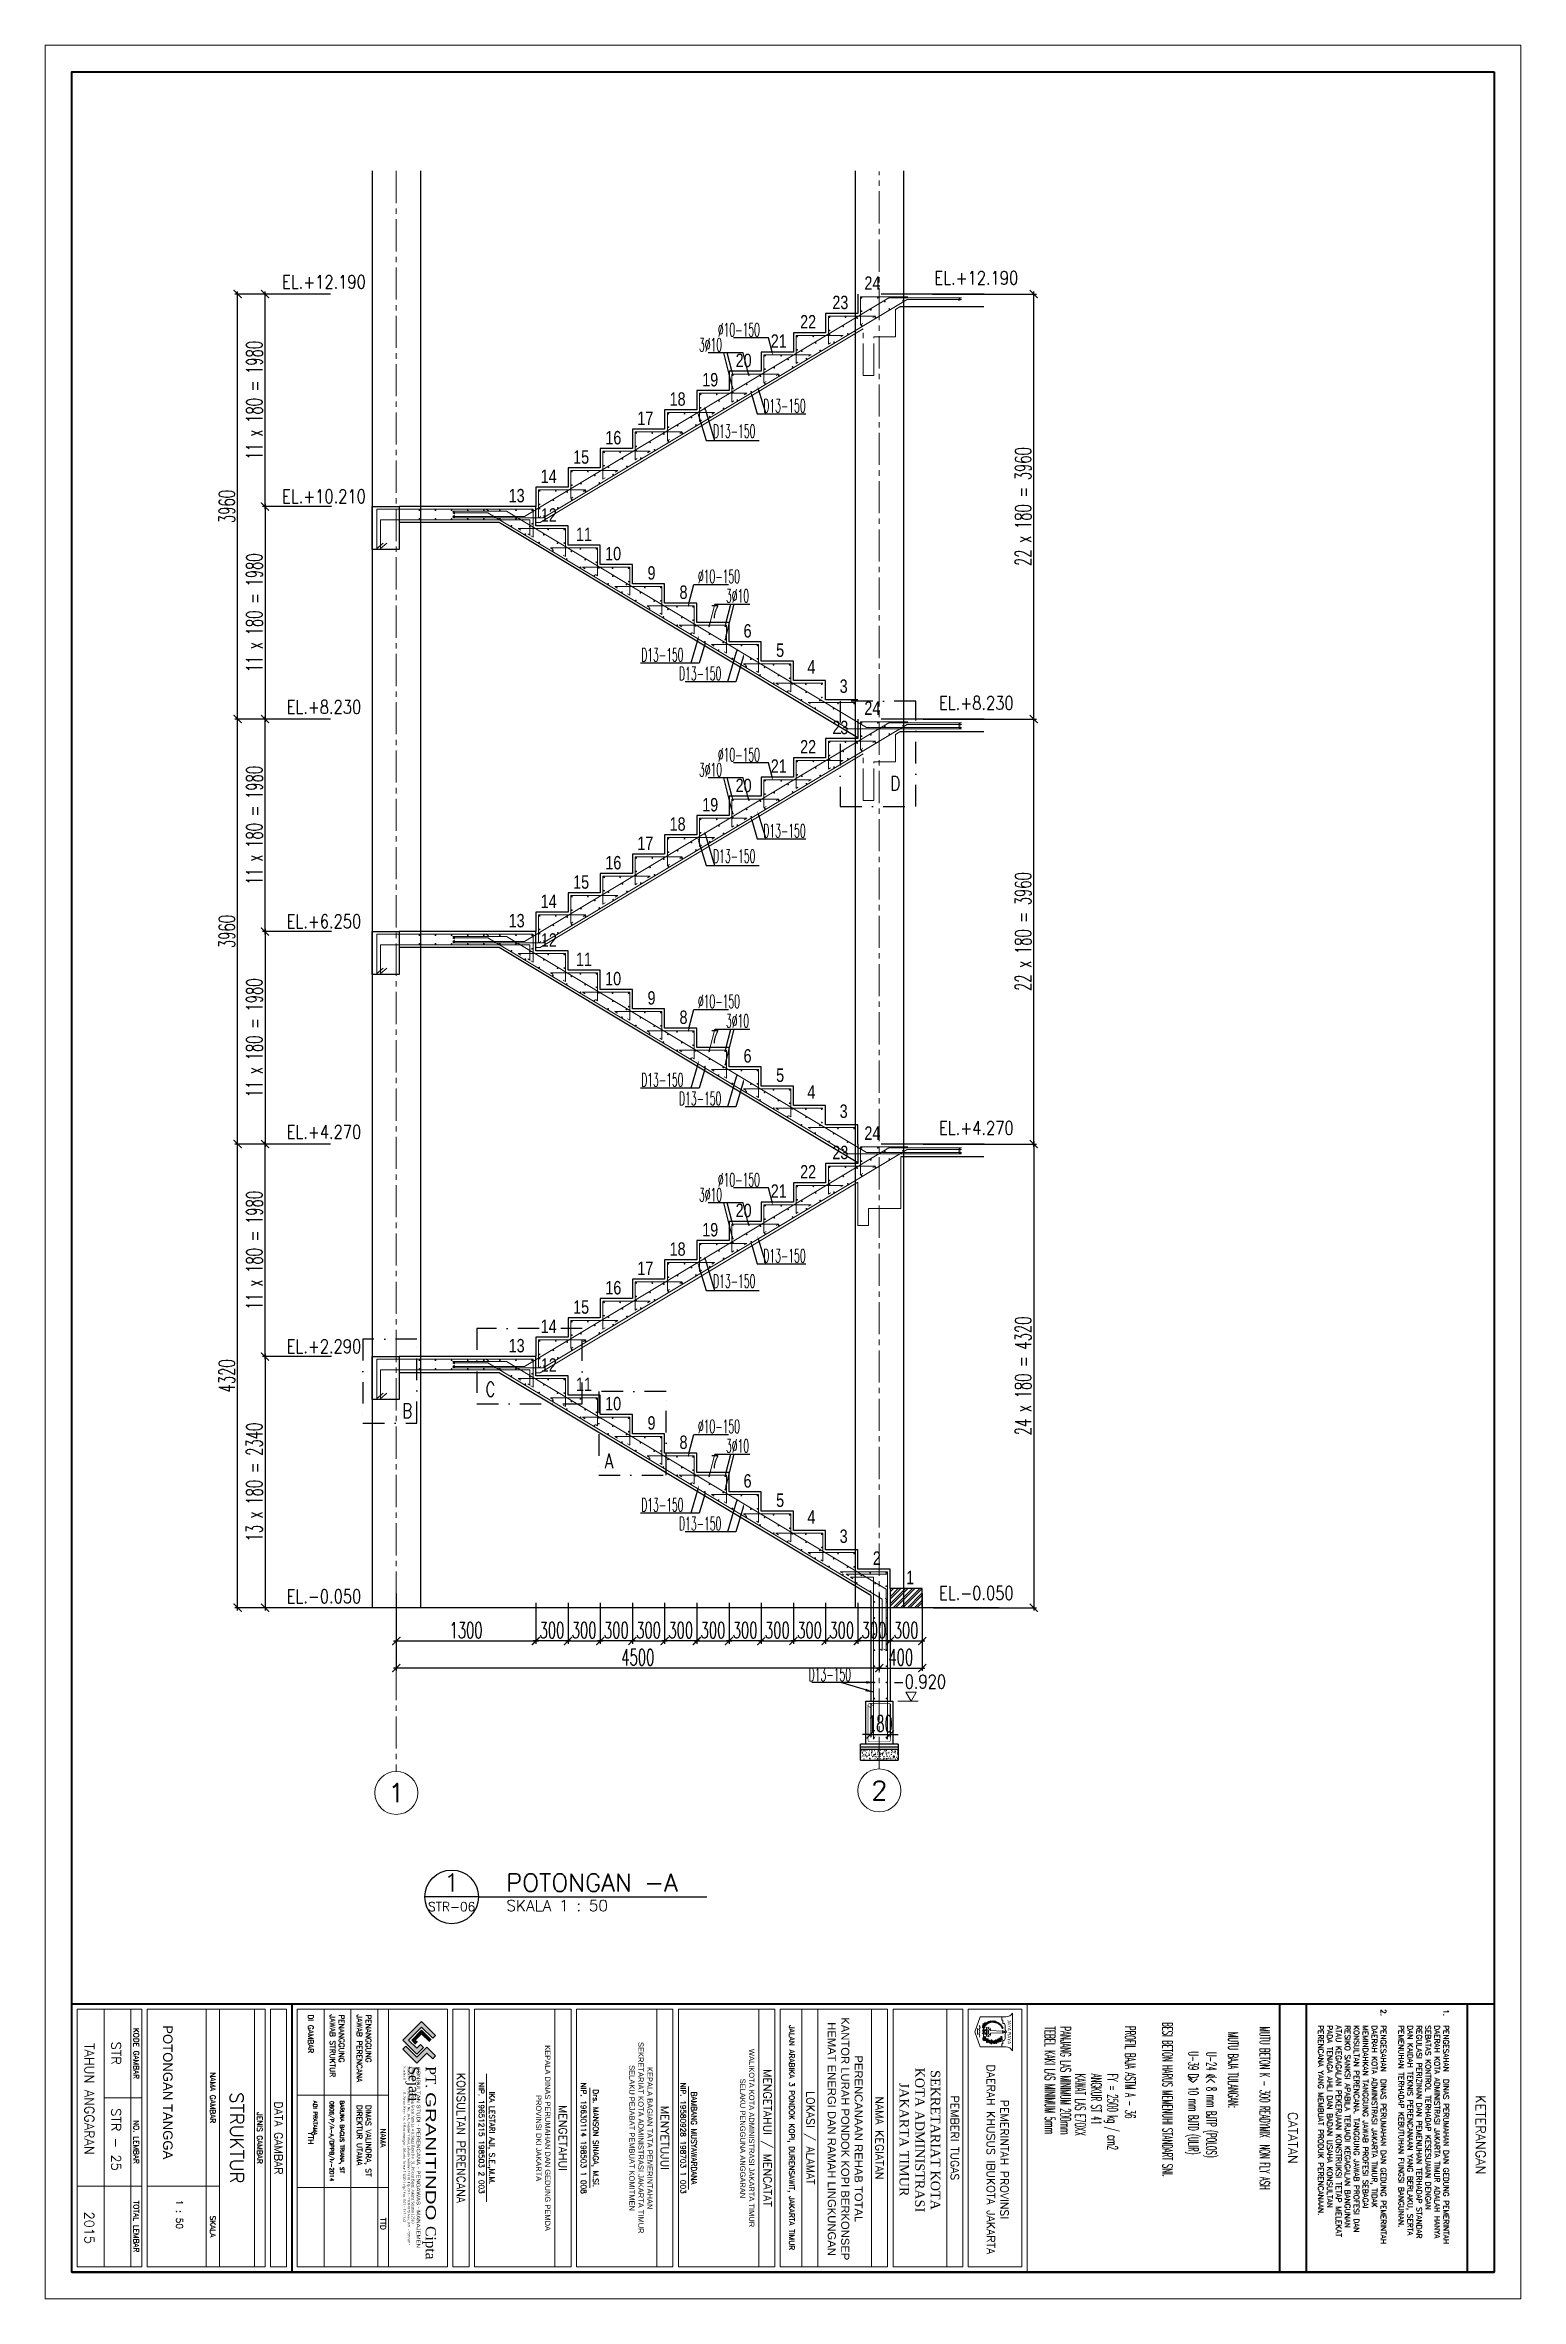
# Model space of a CAD drawing. Header units: inches. Extents: x 266054 to 836293, y -258454 to -102650.
# Drawn here: x 534752 to 562252, y -258454 to -216454 of the extents above; entities that cross this region are included whole.
import ezdxf
from ezdxf.enums import TextEntityAlignment as Align

# ---------------------------------------------------------------- set-up
doc = ezdxf.new("R2010")
doc.units = ezdxf.units.IN
doc.header["$LTSCALE"] = 800
doc.header["$MEASUREMENT"] = 0
for name, pattern in [('ACAD_ISO03W100', [30, 12, -18]), ('CENTER2', [1.125, 0.75, -0.125, 0.125, -0.125]), ('DASHDOT', [1, 0.5, -0.25, 0, -0.25])]:
    doc.linetypes.add(name, pattern=pattern)
for name, color, linetype, lineweight in [('A_lantai', 10, 'Continuous', 5), ('ars', 11, 'Continuous', 0), ('arsir', 8, 'Continuous', 0), ('AS', 8, 'CENTER2', 5), ('BESI', 1, 'Continuous', 13), ('DM', 8, 'Continuous', 5), ('GRS KOP', 1, 'Continuous', 35), ('hacht', 8, 'Continuous', 5), ('kop', 7, 'Continuous', 20), ('NOT', 7, 'Continuous', 15), ('teks', 4, 'Continuous', 9), ('TX1', 7, 'Continuous', 0)]:
    doc.layers.add(name, color=color, linetype=linetype, lineweight=lineweight)
for name, color, linetype in [('HAT', 8, 'Continuous'), ('LOGO', 7, 'Continuous'), ('LT', 5, 'Continuous'), ('POT', 15, 'DASHDOT'), ('sloop', 4, 'Continuous'), ('tangga', 55, 'Continuous'), ('TEXT', 4, 'Continuous')]:
    doc.layers.add(name, color=color, linetype=linetype)
doc.styles.add('BARU', font='arial.ttf')
doc.styles.add('century', font='GOTHIC.TTF')
doc.styles.add('DICK STYLE 100', font='romans.shx', dxfattribs={"width": 0.6, "height": 300})
doc.styles.add('ROMAND', font='romant.shx', dxfattribs={"width": 0.75, "height": 300})
doc.styles.add('ROMANS', font='romans.shx', dxfattribs={"width": 0.8, "height": 0.25})
doc.styles.add('S', font='SIMPLEX', dxfattribs={"width": 1.1})
doc.styles.get("Standard").update_dxf_attribs({"font": 'romans.shx'})
doc.linetypes.add('BATTING', pattern='A,0.0001,-0.1,[134,ltypeshp.shx,S=0.1,R=0,X=-0.1,Y=0],-0.2,[134,ltypeshp.shx,S=0.1,R=180,X=0.1,Y=0],-0.1', length=0.4001)
doc.dimstyles.new('100 A', dxfattribs={"dimtxt": 250, "dimasz": 150, "dimexe": 50, "dimexo": 50, "dimgap": 50, "dimtad": 1, "dimdec": 0, "dimrnd": 1, "dimtxsty": 'DICK STYLE 100', "dimblk": 'ARCHTICK', "dimcen": 100, "dimdle": 50, "dimclrd": 18, "dimclre": 18, "dimclrt": 7, "dimadec": 0, "dimazin": 2, "dimtfac": 1, "dimtdec": 0, "dimtix": 1, "dimtmove": 0, "dimatfit": 3, "dimfxl": 0, "dimarcsym": 0})
doc.dimstyles.new('50', dxfattribs={"dimtxt": 200, "dimasz": 150, "dimexe": 50, "dimexo": 50, "dimgap": 50, "dimtad": 1, "dimdec": 0, "dimlfac": 0.5, "dimrnd": 1, "dimtxsty": 'DICK STYLE 100', "dimblk": 'ARCHTICK', "dimcen": 100, "dimdle": 50, "dimclrd": 18, "dimclre": 18, "dimclrt": 7, "dimadec": 0, "dimazin": 2, "dimtfac": 1, "dimtdec": 0, "dimtix": 1, "dimtmove": 0, "dimatfit": 3, "dimfxl": 0, "dimarcsym": 0})

msp = doc.modelspace()

# ---------------------------------------------------------------- texts
at = {"layer": 'teks', "style": 'century', "width": 0.8}
for s, p in [('24', (550018.2, -221015.4)), ('23', (549421.4, -221375.4)), ('22', (548820.9, -221735.4)), ('21', (548274.2, -222095.4)), ('19', (546997, -222815.4)), ('20', (547619.7, -222455.4)), ('18', (546388.9, -223175.4)), ('17', (545786.9, -223535.4)), ('16', (545191.7, -223895.4)), ('15', (544591.7, -224255.4)), ('14', (543986.9, -224615.4)), ('13', (543389.6, -224975.4)), ('12', (543989.6, -225335.4)), ('11', (544642.9, -225695.4)), ('10', (545188.4, -226055.4)), ('9', (545977.3, -226415.4)), ('8', (546573.4, -226775.4)), ('7', (547160.8, -227135.4)), ('6', (547766.8, -227495.4)), ('5', (548374.3, -227855.4)), ('4', (548957.2, -228166.4)), ('3', (549557.8, -228526.4)), ('24', (550018.2, -228935.4)), ('23', (549421.4, -229295.4)), ('22', (548820.9, -229655.4)), ('20', (547619.7, -230375.4)), ('21', (548274.2, -230015.4)), ('19', (546997, -230735.4)), ('18', (546388.9, -231095.4)), ('17', (545786.9, -231455.4)), ('16', (545191.7, -231815.4)), ('15', (544591.7, -232175.4)), ('13', (543389.6, -232895.4)), ('14', (543986.9, -232535.4)), ('12', (543989.6, -233255.4)), ('11', (544642.9, -233615.4)), ('10', (545188.4, -233975.4)), ('9', (545977.3, -234335.4)), ('8', (546573.4, -234695.4)), ('7', (547160.8, -235055.4)), ('6', (547766.8, -235415.4)), ('5', (548374.3, -235775.4)), ('4', (548957.2, -236086.4)), ('3', (549557.8, -236446.4)), ('24', (550018.2, -236855.4)), ('23', (549421.4, -237215.4)), ('21', (548274.2, -237935.4)), ('22', (548820.9, -237575.4)), ('20', (547619.7, -238295.4)), ('19', (546997, -238655.4)), ('18', (546388.9, -239015.4)), ('17', (545786.9, -239375.4)), ('16', (545191.7, -239735.4)), ('14', (543986.9, -240455.4)), ('15', (544591.7, -240095.4)), ('13', (543389.6, -240815.4)), ('12', (543989.6, -241175.4)), ('11', (544642.9, -241535.4)), ('10', (545188.4, -241895.4)), ('9', (545977.3, -242255.4)), ('8', (546573.4, -242615.4)), ('7', (547160.8, -242975.4)), ('6', (547766.8, -243335.4)), ('5', (548374.3, -243695.4)), ('4', (548957.2, -244006.4)), ('3', (549557.8, -244366.4)), ('2', (550175.2, -244775.4)), ('1', (550797.2, -245135.4))]:
    msp.add_text(s, height=250, rotation=0, dxfattribs=at).set_placement(p)
at = {"layer": 'teks', "lineweight": 9, "char_height": 250, "attachment_point": 5, "rotation": 0, "style": 'century'}
for s, insert in [('\\A1;{\\Fromant|c0;\\W0.8;\\C1;EL.+12.190}', (539948.1, -220868.1)), ('\\A1;{\\Fromant|c0;\\W0.8;\\C1;EL.+12.190}', (552104.2, -220793.6)), ('\\A1;{\\Fromant|c0;\\W0.8;\\C1;EL.+10.210}', (539948.1, -224863.6)), ('\\A1;{\\Fromant|c0;\\W0.8;\\C1;EL.+8.230}', (539948.1, -228788.1)), ('\\A1;{\\Fromant|c0;\\W0.8;\\C1;EL.+8.230}', (552104.2, -228713.6)), ('\\A1;{\\Fromant|c0;\\W0.8;\\C1;EL.+6.250}', (539948.1, -232783.6)), ('\\A1;{\\Fromant|c0;\\W0.8;\\C1;EL.+4.270}', (539948.1, -236708.1)), ('\\A1;{\\Fromant|c0;\\W0.8;\\C1;EL.+4.270}', (552104.2, -236633.6)), ('\\A1;{\\Fromant|c0;\\W0.8;\\C1;EL.+2.290}', (539948.1, -240703.6)), ('\\A1;{\\Fromant|c0;\\W0.8;\\C1;EL.-0.050}', (539948.5, -245361.8)), ('\\A1;{\\Fromant|c0;\\W0.8;\\C1;EL.-0.050}', (552104.6, -245300.1)), ('\\A1;{\\Fromant|c0;\\W0.8;\\C1;-0.920}', (551043.4, -246952.6))]:
    msp.add_mtext(s, dxfattribs=dict(at, insert=insert))
at = {"layer": 'TEXT', "style": 'ROMANS', "width": 0.5}
for s, p in [('%%C10-150', (547288.7, -221884.6)), ('3%%C10', (546937.4, -222163.3)), ('D13-150', (548135.4, -223300.3)), ('D13-150', (547199.7, -223772.8)), ('%%C10-150', (546917, -226480.1)), ('3%%C10', (547440.1, -226843.3)), ('D13-150', (545859.6, -227943)), ('D13-150', (546565.4, -228291.4)), ('%%C10-150', (547288.7, -229804.6)), ('3%%C10', (546937.4, -230083.3)), ('D13-150', (548135.4, -231220.3)), ('D13-150', (547199.7, -231692.8)), ('%%C10-150', (546917, -234400.1)), ('3%%C10', (547440.1, -234763.3)), ('D13-150', (545859.6, -235863)), ('D13-150', (546565.4, -236211.4)), ('%%C10-150', (547288.7, -237724.6)), ('3%%C10', (546937.4, -238003.3)), ('D13-150', (548135.4, -239140.3)), ('D13-150', (547199.7, -239612.8)), ('%%C10-150', (546917, -242320.1)), ('3%%C10', (547440.1, -242683.3)), ('D13-150', (545859.6, -243783)), ('D13-150', (546565.4, -244131.4)), ('D13-150', (548980.6, -246942.7))]:
    msp.add_text(s, height=250, dxfattribs=at).set_placement(p)
at = {"layer": 'TX1', "style": 'ROMAND', "width": 0.75}
for s, p in [('D', (550502.8, -230347.5)), ('C', (542957.9, -241639.5)), ('B', (541408, -242038.9)), ('A', (545179.3, -242974.4))]:
    msp.add_text(s, height=272.2, dxfattribs=at).set_placement(p)

# ---------------------------------------------------------------- blocks, each defined once
blk = doc.blocks.new('_ArchTick')
at = {"layer": 'LOGO', "color": 0, "const_width": 0.15}
blk.add_lwpolyline([(-0.5, -0.5), (0.5, 0.5)], dxfattribs=at)
blk = doc.blocks.new('*D601')
at = {"layer": 'arsir', "color": 18, "lineweight": -2}
for p, q in [((541296, -245308), (541296, -246748)), ((550296, -245308), (550296, -246748)), ((550346, -246698), (541246, -246698))]:
    blk.add_line(p, q, dxfattribs=at)
at = {"layer": 'Defpoints', "color": 0}
for p in [(541296, -245258), (550296, -245258), (541296, -246698)]:
    blk.add_point(p, dxfattribs=at)
at = {"layer": 'arsir', "color": 18, "lineweight": -2, "xscale": 150, "yscale": 150, "zscale": 150, "rotation": 180}
blk.add_blockref('_ArchTick', (541296, -246698), dxfattribs=at)
at = {"layer": 'arsir', "color": 18, "lineweight": -2, "xscale": 150, "yscale": 150, "zscale": 150}
blk.add_blockref('_ArchTick', (550296, -246698), dxfattribs=at)
at = {"layer": 'arsir', "color": 7, "insert": (545796, -246498), "char_height": 300, "attachment_point": 5, "style": 'DICK STYLE 100'}
blk.add_mtext('4500', dxfattribs=at)
blk = doc.blocks.new('*D602')
at = {"layer": 'arsir', "color": 18, "lineweight": -2}
for p, q in [((540086, -240894), (538800, -240894)), ((538850, -240844), (538850, -245624)), ((541256, -245574), (538800, -245574))]:
    blk.add_line(p, q, dxfattribs=at)
at = {"layer": 'Defpoints', "color": 0}
for p in [(540136, -240894), (538850, -245574), (541306, -245574)]:
    blk.add_point(p, dxfattribs=at)
at = {"layer": 'arsir', "color": 18, "lineweight": -2, "xscale": 150, "yscale": 150, "zscale": 150}
for p, rotation in [((538850, -240894), 90), ((538850, -245574), 270)]:
    blk.add_blockref('_ArchTick', p, dxfattribs=dict(at, rotation=rotation))
at = {"layer": 'arsir', "color": 7, "insert": (538650, -243234), "char_height": 300, "attachment_point": 5, "rotation": 90, "style": 'DICK STYLE 100'}
blk.add_mtext('13 x 180 = 2340', dxfattribs=at)
blk = doc.blocks.new('*D603')
at = {"layer": 'arsir', "color": 18, "lineweight": -2}
for p, q in [((549896, -245486), (549896, -246244)), ((550496, -245486), (550496, -246244)), ((550546, -246194), (549846, -246194))]:
    blk.add_line(p, q, dxfattribs=at)
at = {"layer": 'Defpoints', "color": 0}
for p in [(549896, -245436), (550496, -245436), (549896, -246194)]:
    blk.add_point(p, dxfattribs=at)
at = {"layer": 'arsir', "color": 18, "lineweight": -2, "xscale": 150, "yscale": 150, "zscale": 150, "rotation": 180}
blk.add_blockref('_ArchTick', (549896, -246194), dxfattribs=at)
at = {"layer": 'arsir', "color": 18, "lineweight": -2, "xscale": 150, "yscale": 150, "zscale": 150}
blk.add_blockref('_ArchTick', (550496, -246194), dxfattribs=at)
at = {"layer": 'arsir', "color": 7, "insert": (550196, -245994), "char_height": 300, "attachment_point": 5, "style": 'DICK STYLE 100'}
blk.add_mtext('300', dxfattribs=at)
blk = doc.blocks.new('*D604')
at = {"layer": 'arsir', "color": 18, "lineweight": -2}
for p, q in [((548696, -245486), (548696, -246244)), ((549296, -245486), (549296, -246244)), ((549346, -246194), (548646, -246194))]:
    blk.add_line(p, q, dxfattribs=at)
at = {"layer": 'Defpoints', "color": 0}
for p in [(548696, -245436), (549296, -245436), (548696, -246194)]:
    blk.add_point(p, dxfattribs=at)
at = {"layer": 'arsir', "color": 18, "lineweight": -2, "xscale": 150, "yscale": 150, "zscale": 150, "rotation": 180}
blk.add_blockref('_ArchTick', (548696, -246194), dxfattribs=at)
at = {"layer": 'arsir', "color": 18, "lineweight": -2, "xscale": 150, "yscale": 150, "zscale": 150}
blk.add_blockref('_ArchTick', (549296, -246194), dxfattribs=at)
at = {"layer": 'arsir', "color": 7, "insert": (548996, -245994), "char_height": 300, "attachment_point": 5, "style": 'DICK STYLE 100'}
blk.add_mtext('300', dxfattribs=at)
blk = doc.blocks.new('*D605')
at = {"layer": 'arsir', "color": 18, "lineweight": -2}
for p, q in [((549296, -245486), (549296, -246244)), ((549896, -245486), (549896, -246244)), ((549246, -246194), (549946, -246194))]:
    blk.add_line(p, q, dxfattribs=at)
at = {"layer": 'Defpoints', "color": 0}
for p in [(549296, -245436), (549896, -245436), (549896, -246194)]:
    blk.add_point(p, dxfattribs=at)
at = {"layer": 'arsir', "color": 18, "lineweight": -2, "xscale": 150, "yscale": 150, "zscale": 150, "rotation": 180}
blk.add_blockref('_ArchTick', (549296, -246194), dxfattribs=at)
at = {"layer": 'arsir', "color": 18, "lineweight": -2, "xscale": 150, "yscale": 150, "zscale": 150}
blk.add_blockref('_ArchTick', (549896, -246194), dxfattribs=at)
at = {"layer": 'arsir', "color": 7, "insert": (549596, -245994), "char_height": 300, "attachment_point": 5, "style": 'DICK STYLE 100'}
blk.add_mtext('300', dxfattribs=at)
blk = doc.blocks.new('*D606')
at = {"layer": 'arsir', "color": 18, "lineweight": -2}
for p, q in [((546296, -245486), (546296, -246244)), ((546896, -245486), (546896, -246244)), ((546946, -246194), (546246, -246194))]:
    blk.add_line(p, q, dxfattribs=at)
at = {"layer": 'Defpoints', "color": 0}
for p in [(546296, -245436), (546896, -245436), (546296, -246194)]:
    blk.add_point(p, dxfattribs=at)
at = {"layer": 'arsir', "color": 18, "lineweight": -2, "xscale": 150, "yscale": 150, "zscale": 150, "rotation": 180}
blk.add_blockref('_ArchTick', (546296, -246194), dxfattribs=at)
at = {"layer": 'arsir', "color": 18, "lineweight": -2, "xscale": 150, "yscale": 150, "zscale": 150}
blk.add_blockref('_ArchTick', (546896, -246194), dxfattribs=at)
at = {"layer": 'arsir', "color": 7, "insert": (546596, -245994), "char_height": 300, "attachment_point": 5, "style": 'DICK STYLE 100'}
blk.add_mtext('300', dxfattribs=at)
blk = doc.blocks.new('*D607')
at = {"layer": 'arsir', "color": 18, "lineweight": -2}
for p, q in [((546896, -245486), (546896, -246244)), ((547496, -245486), (547496, -246244)), ((546846, -246194), (547546, -246194))]:
    blk.add_line(p, q, dxfattribs=at)
at = {"layer": 'Defpoints', "color": 0}
for p in [(546896, -245436), (547496, -245436), (547496, -246194)]:
    blk.add_point(p, dxfattribs=at)
at = {"layer": 'arsir', "color": 18, "lineweight": -2, "xscale": 150, "yscale": 150, "zscale": 150, "rotation": 180}
blk.add_blockref('_ArchTick', (546896, -246194), dxfattribs=at)
at = {"layer": 'arsir', "color": 18, "lineweight": -2, "xscale": 150, "yscale": 150, "zscale": 150}
blk.add_blockref('_ArchTick', (547496, -246194), dxfattribs=at)
at = {"layer": 'arsir', "color": 7, "insert": (547196, -245994), "char_height": 300, "attachment_point": 5, "style": 'DICK STYLE 100'}
blk.add_mtext('300', dxfattribs=at)
blk = doc.blocks.new('*D608')
at = {"layer": 'arsir', "color": 18, "lineweight": -2}
for p, q in [((548096, -245486), (548096, -246244)), ((548696, -245486), (548696, -246244)), ((548046, -246194), (548746, -246194))]:
    blk.add_line(p, q, dxfattribs=at)
at = {"layer": 'Defpoints', "color": 0}
for p in [(548096, -245436), (548696, -245436), (548696, -246194)]:
    blk.add_point(p, dxfattribs=at)
at = {"layer": 'arsir', "color": 18, "lineweight": -2, "xscale": 150, "yscale": 150, "zscale": 150, "rotation": 180}
blk.add_blockref('_ArchTick', (548096, -246194), dxfattribs=at)
at = {"layer": 'arsir', "color": 18, "lineweight": -2, "xscale": 150, "yscale": 150, "zscale": 150}
blk.add_blockref('_ArchTick', (548696, -246194), dxfattribs=at)
at = {"layer": 'arsir', "color": 7, "insert": (548396, -245994), "char_height": 300, "attachment_point": 5, "style": 'DICK STYLE 100'}
blk.add_mtext('300', dxfattribs=at)
blk = doc.blocks.new('*D609')
at = {"layer": 'arsir', "color": 18, "lineweight": -2}
for p, q in [((547496, -245486), (547496, -246244)), ((548096, -245486), (548096, -246244)), ((548146, -246194), (547446, -246194))]:
    blk.add_line(p, q, dxfattribs=at)
at = {"layer": 'Defpoints', "color": 0}
for p in [(547496, -245436), (548096, -245436), (547496, -246194)]:
    blk.add_point(p, dxfattribs=at)
at = {"layer": 'arsir', "color": 18, "lineweight": -2, "xscale": 150, "yscale": 150, "zscale": 150, "rotation": 180}
blk.add_blockref('_ArchTick', (547496, -246194), dxfattribs=at)
at = {"layer": 'arsir', "color": 18, "lineweight": -2, "xscale": 150, "yscale": 150, "zscale": 150}
blk.add_blockref('_ArchTick', (548096, -246194), dxfattribs=at)
at = {"layer": 'arsir', "color": 7, "insert": (547796, -245994), "char_height": 300, "attachment_point": 5, "style": 'DICK STYLE 100'}
blk.add_mtext('300', dxfattribs=at)
blk = doc.blocks.new('*D610')
at = {"layer": 'arsir', "color": 18, "lineweight": -2}
for p, q in [((545696, -245486), (545696, -246244)), ((546296, -245486), (546296, -246244)), ((545646, -246194), (546346, -246194))]:
    blk.add_line(p, q, dxfattribs=at)
at = {"layer": 'Defpoints', "color": 0}
for p in [(545696, -245436), (546296, -245436), (546296, -246194)]:
    blk.add_point(p, dxfattribs=at)
at = {"layer": 'arsir', "color": 18, "lineweight": -2, "xscale": 150, "yscale": 150, "zscale": 150, "rotation": 180}
blk.add_blockref('_ArchTick', (545696, -246194), dxfattribs=at)
at = {"layer": 'arsir', "color": 18, "lineweight": -2, "xscale": 150, "yscale": 150, "zscale": 150}
blk.add_blockref('_ArchTick', (546296, -246194), dxfattribs=at)
at = {"layer": 'arsir', "color": 7, "insert": (545996, -245994), "char_height": 300, "attachment_point": 5, "style": 'DICK STYLE 100'}
blk.add_mtext('300', dxfattribs=at)
blk = doc.blocks.new('*D611')
at = {"layer": 'arsir', "color": 18, "lineweight": -2}
for p, q in [((545096, -245486), (545096, -246244)), ((545696, -245486), (545696, -246244)), ((545746, -246194), (545046, -246194))]:
    blk.add_line(p, q, dxfattribs=at)
at = {"layer": 'Defpoints', "color": 0}
for p in [(545096, -245436), (545696, -245436), (545096, -246194)]:
    blk.add_point(p, dxfattribs=at)
at = {"layer": 'arsir', "color": 18, "lineweight": -2, "xscale": 150, "yscale": 150, "zscale": 150, "rotation": 180}
blk.add_blockref('_ArchTick', (545096, -246194), dxfattribs=at)
at = {"layer": 'arsir', "color": 18, "lineweight": -2, "xscale": 150, "yscale": 150, "zscale": 150}
blk.add_blockref('_ArchTick', (545696, -246194), dxfattribs=at)
at = {"layer": 'arsir', "color": 7, "insert": (545396, -245994), "char_height": 300, "attachment_point": 5, "style": 'DICK STYLE 100'}
blk.add_mtext('300', dxfattribs=at)
blk = doc.blocks.new('*D612')
at = {"layer": 'arsir', "color": 18, "lineweight": -2}
for p, q in [((541296, -245486), (541296, -246244)), ((543896, -245486), (543896, -246244)), ((541246, -246194), (543946, -246194))]:
    blk.add_line(p, q, dxfattribs=at)
at = {"layer": 'Defpoints', "color": 0}
for p in [(541296, -245436), (543896, -245436), (543896, -246194)]:
    blk.add_point(p, dxfattribs=at)
at = {"layer": 'arsir', "color": 18, "lineweight": -2, "xscale": 150, "yscale": 150, "zscale": 150, "rotation": 180}
blk.add_blockref('_ArchTick', (541296, -246194), dxfattribs=at)
at = {"layer": 'arsir', "color": 18, "lineweight": -2, "xscale": 150, "yscale": 150, "zscale": 150}
blk.add_blockref('_ArchTick', (543896, -246194), dxfattribs=at)
at = {"layer": 'arsir', "color": 7, "insert": (542596, -245994), "char_height": 300, "attachment_point": 5, "style": 'DICK STYLE 100'}
blk.add_mtext('1300', dxfattribs=at)
blk = doc.blocks.new('*D613')
at = {"layer": 'arsir', "color": 18, "lineweight": -2}
for p, q in [((543896, -245486), (543896, -246244)), ((544496, -245486), (544496, -246244)), ((544546, -246194), (543846, -246194))]:
    blk.add_line(p, q, dxfattribs=at)
at = {"layer": 'Defpoints', "color": 0}
for p in [(543896, -245436), (544496, -245436), (543896, -246194)]:
    blk.add_point(p, dxfattribs=at)
at = {"layer": 'arsir', "color": 18, "lineweight": -2, "xscale": 150, "yscale": 150, "zscale": 150, "rotation": 180}
blk.add_blockref('_ArchTick', (543896, -246194), dxfattribs=at)
at = {"layer": 'arsir', "color": 18, "lineweight": -2, "xscale": 150, "yscale": 150, "zscale": 150}
blk.add_blockref('_ArchTick', (544496, -246194), dxfattribs=at)
at = {"layer": 'arsir', "color": 7, "insert": (544196, -245994), "char_height": 300, "attachment_point": 5, "style": 'DICK STYLE 100'}
blk.add_mtext('300', dxfattribs=at)
blk = doc.blocks.new('*D614')
at = {"layer": 'arsir', "color": 18, "lineweight": -2}
for p, q in [((544496, -245486), (544496, -246244)), ((545096, -245486), (545096, -246244)), ((544446, -246194), (545146, -246194))]:
    blk.add_line(p, q, dxfattribs=at)
at = {"layer": 'Defpoints', "color": 0}
for p in [(544496, -245436), (545096, -245436), (545096, -246194)]:
    blk.add_point(p, dxfattribs=at)
at = {"layer": 'arsir', "color": 18, "lineweight": -2, "xscale": 150, "yscale": 150, "zscale": 150, "rotation": 180}
blk.add_blockref('_ArchTick', (544496, -246194), dxfattribs=at)
at = {"layer": 'arsir', "color": 18, "lineweight": -2, "xscale": 150, "yscale": 150, "zscale": 150}
blk.add_blockref('_ArchTick', (545096, -246194), dxfattribs=at)
at = {"layer": 'arsir', "color": 7, "insert": (544796, -245994), "char_height": 300, "attachment_point": 5, "style": 'DICK STYLE 100'}
blk.add_mtext('300', dxfattribs=at)
blk = doc.blocks.new('*D615')
at = {"layer": 'arsir', "color": 18, "lineweight": -2}
for p, q in [((540071, -236934), (538800, -236934)), ((538850, -240944), (538850, -236884)), ((540086, -240894), (538800, -240894))]:
    blk.add_line(p, q, dxfattribs=at)
at = {"layer": 'Defpoints', "color": 0}
for p in [(538850, -236934), (540121, -236934), (540136, -240894)]:
    blk.add_point(p, dxfattribs=at)
at = {"layer": 'arsir', "color": 18, "lineweight": -2, "xscale": 150, "yscale": 150, "zscale": 150}
for p, rotation in [((538850, -236934), 90), ((538850, -240894), 270)]:
    blk.add_blockref('_ArchTick', p, dxfattribs=dict(at, rotation=rotation))
at = {"layer": 'arsir', "color": 7, "insert": (538650, -238914), "char_height": 300, "attachment_point": 5, "rotation": 90, "style": 'DICK STYLE 100'}
blk.add_mtext('11 x 180 = 1980', dxfattribs=at)
blk = doc.blocks.new('*D616')
at = {"layer": 'arsir', "color": 18, "lineweight": -2}
for p, q in [((551113, -236934), (553225, -236934)), ((553175, -236884), (553175, -245624)), ((551303, -245574), (553225, -245574))]:
    blk.add_line(p, q, dxfattribs=at)
at = {"layer": 'Defpoints', "color": 0}
for p in [(551063, -236934), (551253, -245574), (553175, -245574)]:
    blk.add_point(p, dxfattribs=at)
at = {"layer": 'arsir', "color": 18, "lineweight": -2, "xscale": 150, "yscale": 150, "zscale": 150}
for p, rotation in [((553175, -236934), 90), ((553175, -245574), 270)]:
    blk.add_blockref('_ArchTick', p, dxfattribs=dict(at, rotation=rotation))
at = {"layer": 'arsir', "color": 7, "insert": (552975, -241254), "char_height": 300, "attachment_point": 5, "rotation": 90, "style": 'DICK STYLE 100'}
blk.add_mtext('24 x 180 = 4320', dxfattribs=at)
blk = doc.blocks.new('*D617')
at = {"layer": 'arsir', "color": 18, "lineweight": -2}
for p, q in [((550296, -245308), (550296, -246748)), ((551096, -245308), (551096, -246748)), ((550246, -246698), (551146, -246698))]:
    blk.add_line(p, q, dxfattribs=at)
at = {"layer": 'Defpoints', "color": 0}
for p in [(550296, -245258), (551096, -245258), (551096, -246698)]:
    blk.add_point(p, dxfattribs=at)
at = {"layer": 'arsir', "color": 18, "lineweight": -2, "xscale": 150, "yscale": 150, "zscale": 150, "rotation": 180}
blk.add_blockref('_ArchTick', (550296, -246698), dxfattribs=at)
at = {"layer": 'arsir', "color": 18, "lineweight": -2, "xscale": 150, "yscale": 150, "zscale": 150}
blk.add_blockref('_ArchTick', (551096, -246698), dxfattribs=at)
at = {"layer": 'arsir', "color": 7, "insert": (550696, -246498), "char_height": 300, "attachment_point": 5, "style": 'DICK STYLE 100'}
blk.add_mtext('400', dxfattribs=at)
blk = doc.blocks.new('*D618')
at = {"layer": 'arsir', "color": 18, "lineweight": -2}
for p, q in [((550496, -245486), (550496, -246244)), ((551096, -245486), (551096, -246244)), ((550446, -246194), (551146, -246194))]:
    blk.add_line(p, q, dxfattribs=at)
at = {"layer": 'Defpoints', "color": 0}
for p in [(550496, -245436), (551096, -245436), (551096, -246194)]:
    blk.add_point(p, dxfattribs=at)
at = {"layer": 'arsir', "color": 18, "lineweight": -2, "xscale": 150, "yscale": 150, "zscale": 150, "rotation": 180}
blk.add_blockref('_ArchTick', (550496, -246194), dxfattribs=at)
at = {"layer": 'arsir', "color": 18, "lineweight": -2, "xscale": 150, "yscale": 150, "zscale": 150}
blk.add_blockref('_ArchTick', (551096, -246194), dxfattribs=at)
at = {"layer": 'arsir', "color": 7, "insert": (550796, -245994), "char_height": 300, "attachment_point": 5, "style": 'DICK STYLE 100'}
blk.add_mtext('300', dxfattribs=at)
blk = doc.blocks.new('NAV')
blk.add_circle((0, -0.4), 0.4)
at = {"style": 'S', "width": 0.75, "flags": 4}
blk.add_attdef('AV', text='', height=0.3, dxfattribs=at).set_placement((0, -0.4), align=Align.MIDDLE)
blk = doc.blocks.new('*D619')
at = {"layer": 'arsir', "color": 18, "lineweight": -2}
for p, q in [((539148, -236934), (538289, -236934)), ((538339, -245624), (538339, -236884)), ((539148, -245574), (538289, -245574))]:
    blk.add_line(p, q, dxfattribs=at)
at = {"layer": 'Defpoints', "color": 0}
for p in [(538339, -236934), (539198, -236934), (539198, -245574)]:
    blk.add_point(p, dxfattribs=at)
at = {"layer": 'arsir', "color": 18, "lineweight": -2, "xscale": 150, "yscale": 150, "zscale": 150}
for p, rotation in [((538339, -236934), 90), ((538339, -245574), 270)]:
    blk.add_blockref('_ArchTick', p, dxfattribs=dict(at, rotation=rotation))
at = {"layer": 'arsir', "color": 7, "insert": (538139, -241254), "char_height": 300, "attachment_point": 5, "rotation": 90, "style": 'DICK STYLE 100'}
blk.add_mtext('4320', dxfattribs=at)
blk = doc.blocks.new('*D620')
at = {"layer": 'arsir', "color": 18, "lineweight": -2}
for p, q in [((540071, -229014), (538800, -229014)), ((538850, -233024), (538850, -228964)), ((540086, -232974), (538800, -232974))]:
    blk.add_line(p, q, dxfattribs=at)
at = {"layer": 'Defpoints', "color": 0}
for p in [(538850, -229014), (540121, -229014), (540136, -232974)]:
    blk.add_point(p, dxfattribs=at)
at = {"layer": 'arsir', "color": 18, "lineweight": -2, "xscale": 150, "yscale": 150, "zscale": 150}
for p, rotation in [((538850, -229014), 90), ((538850, -232974), 270)]:
    blk.add_blockref('_ArchTick', p, dxfattribs=dict(at, rotation=rotation))
at = {"layer": 'arsir', "color": 7, "insert": (538650, -230994), "char_height": 300, "attachment_point": 5, "rotation": 90, "style": 'DICK STYLE 100'}
blk.add_mtext('11 x 180 = 1980', dxfattribs=at)
blk = doc.blocks.new('*D621')
at = {"layer": 'arsir', "color": 18, "lineweight": -2}
for p, q in [((539148, -229014), (538289, -229014)), ((538339, -236984), (538339, -228964)), ((539148, -236934), (538289, -236934))]:
    blk.add_line(p, q, dxfattribs=at)
at = {"layer": 'Defpoints', "color": 0}
for p in [(538339, -229014), (539198, -229014), (539198, -236934)]:
    blk.add_point(p, dxfattribs=at)
at = {"layer": 'arsir', "color": 18, "lineweight": -2, "xscale": 150, "yscale": 150, "zscale": 150}
for p, rotation in [((538339, -229014), 90), ((538339, -236934), 270)]:
    blk.add_blockref('_ArchTick', p, dxfattribs=dict(at, rotation=rotation))
at = {"layer": 'arsir', "color": 7, "insert": (538139, -232974), "char_height": 300, "attachment_point": 5, "rotation": 90, "style": 'DICK STYLE 100'}
blk.add_mtext('3960', dxfattribs=at)
blk = doc.blocks.new('*D622')
at = {"layer": 'arsir', "color": 18, "lineweight": -2}
for p, q in [((540086, -232974), (538800, -232974)), ((538850, -232924), (538850, -236984)), ((540071, -236934), (538800, -236934))]:
    blk.add_line(p, q, dxfattribs=at)
at = {"layer": 'Defpoints', "color": 0}
for p in [(540136, -232974), (538850, -236934), (540121, -236934)]:
    blk.add_point(p, dxfattribs=at)
at = {"layer": 'arsir', "color": 18, "lineweight": -2, "xscale": 150, "yscale": 150, "zscale": 150}
for p, rotation in [((538850, -232974), 90), ((538850, -236934), 270)]:
    blk.add_blockref('_ArchTick', p, dxfattribs=dict(at, rotation=rotation))
at = {"layer": 'arsir', "color": 7, "insert": (538650, -234954), "char_height": 300, "attachment_point": 5, "rotation": 90, "style": 'DICK STYLE 100'}
blk.add_mtext('11 x 180 = 1980', dxfattribs=at)
blk = doc.blocks.new('*D623')
at = {"layer": 'arsir', "color": 18, "lineweight": -2}
for p, q in [((551287, -229014), (553225, -229014)), ((553175, -236984), (553175, -228964)), ((551113, -236934), (553225, -236934))]:
    blk.add_line(p, q, dxfattribs=at)
at = {"layer": 'Defpoints', "color": 0}
for p in [(551237, -229014), (553175, -229014), (551063, -236934)]:
    blk.add_point(p, dxfattribs=at)
at = {"layer": 'arsir', "color": 18, "lineweight": -2, "xscale": 150, "yscale": 150, "zscale": 150}
for p, rotation in [((553175, -229014), 90), ((553175, -236934), 270)]:
    blk.add_blockref('_ArchTick', p, dxfattribs=dict(at, rotation=rotation))
at = {"layer": 'arsir', "color": 7, "insert": (552975, -232974), "char_height": 300, "attachment_point": 5, "rotation": 90, "style": 'DICK STYLE 100'}
blk.add_mtext('22 x 180 = 3960', dxfattribs=at)
blk = doc.blocks.new('*D521')
at = {"layer": 'arsir', "color": 18, "lineweight": -2}
for p, q in [((540071, -221094), (538800, -221094)), ((538850, -225104), (538850, -221044)), ((540086, -225054), (538800, -225054))]:
    blk.add_line(p, q, dxfattribs=at)
at = {"layer": 'Defpoints', "color": 0}
for p in [(538850, -221094), (540121, -221094), (540136, -225054)]:
    blk.add_point(p, dxfattribs=at)
at = {"layer": 'arsir', "color": 18, "lineweight": -2, "xscale": 150, "yscale": 150, "zscale": 150}
for p, rotation in [((538850, -221094), 90), ((538850, -225054), 270)]:
    blk.add_blockref('_ArchTick', p, dxfattribs=dict(at, rotation=rotation))
at = {"layer": 'arsir', "color": 7, "insert": (538650, -223074), "char_height": 300, "attachment_point": 5, "rotation": 90, "style": 'DICK STYLE 100'}
blk.add_mtext('11 x 180 = 1980', dxfattribs=at)
blk = doc.blocks.new('*D522')
at = {"layer": 'arsir', "color": 18, "lineweight": -2}
for p, q in [((539148, -221094), (538289, -221094)), ((538339, -229064), (538339, -221044)), ((539148, -229014), (538289, -229014))]:
    blk.add_line(p, q, dxfattribs=at)
at = {"layer": 'Defpoints', "color": 0}
for p in [(538339, -221094), (539198, -221094), (539198, -229014)]:
    blk.add_point(p, dxfattribs=at)
at = {"layer": 'arsir', "color": 18, "lineweight": -2, "xscale": 150, "yscale": 150, "zscale": 150}
for p, rotation in [((538339, -221094), 90), ((538339, -229014), 270)]:
    blk.add_blockref('_ArchTick', p, dxfattribs=dict(at, rotation=rotation))
at = {"layer": 'arsir', "color": 7, "insert": (538139, -225054), "char_height": 300, "attachment_point": 5, "rotation": 90, "style": 'DICK STYLE 100'}
blk.add_mtext('3960', dxfattribs=at)
blk = doc.blocks.new('*D523')
at = {"layer": 'arsir', "color": 18, "lineweight": -2}
for p, q in [((540086, -225054), (538800, -225054)), ((538850, -225004), (538850, -229064)), ((540071, -229014), (538800, -229014))]:
    blk.add_line(p, q, dxfattribs=at)
at = {"layer": 'Defpoints', "color": 0}
for p in [(540136, -225054), (538850, -229014), (540121, -229014)]:
    blk.add_point(p, dxfattribs=at)
at = {"layer": 'arsir', "color": 18, "lineweight": -2, "xscale": 150, "yscale": 150, "zscale": 150}
for p, rotation in [((538850, -225054), 90), ((538850, -229014), 270)]:
    blk.add_blockref('_ArchTick', p, dxfattribs=dict(at, rotation=rotation))
at = {"layer": 'arsir', "color": 7, "insert": (538650, -227034), "char_height": 300, "attachment_point": 5, "rotation": 90, "style": 'DICK STYLE 100'}
blk.add_mtext('11 x 180 = 1980', dxfattribs=at)
blk = doc.blocks.new('*D524')
at = {"layer": 'arsir', "color": 18, "lineweight": -2}
for p, q in [((551287, -221094), (553225, -221094)), ((553175, -229064), (553175, -221044)), ((551113, -229014), (553225, -229014))]:
    blk.add_line(p, q, dxfattribs=at)
at = {"layer": 'Defpoints', "color": 0}
for p in [(551237, -221094), (553175, -221094), (551063, -229014)]:
    blk.add_point(p, dxfattribs=at)
at = {"layer": 'arsir', "color": 18, "lineweight": -2, "xscale": 150, "yscale": 150, "zscale": 150}
for p, rotation in [((553175, -221094), 90), ((553175, -229014), 270)]:
    blk.add_blockref('_ArchTick', p, dxfattribs=dict(at, rotation=rotation))
at = {"layer": 'arsir', "color": 7, "insert": (552975, -225054), "char_height": 300, "attachment_point": 5, "rotation": 90, "style": 'DICK STYLE 100'}
blk.add_mtext('22 x 180 = 3960', dxfattribs=at)
blk = doc.blocks.new('logo granitindo baru')
at = {"layer": 'LOGO'}
for points in [[(1.03, 1.463), (0.916, 1.574), (0.366, 1.024), (1.1, 0.289), (1.652, 0.843), (1.392, 1.098), (1.281, 0.987), (1.423, 0.84), (1.102, 0.519), (0.594, 1.025)], [(1.721, 1.576), (1.381, 1.236), (1.771, 0.842), (1.341, 0.407), (1.454, 0.294), (2.001, 0.844), (1.609, 1.237), (1.835, 1.464)]]:
    blk.add_hatch(color=8, dxfattribs=at).paths.add_polyline_path(points)
at = {"layer": 'Defpoints'}
blk.add_point((9.7, 0), dxfattribs=at)
at = {"layer": 'LOGO'}
blk.add_lwpolyline([(1.03, 1.463), (0.916, 1.574), (0.366, 1.024), (1.1, 0.289), (1.652, 0.843), (1.392, 1.098), (1.281, 0.987), (1.423, 0.84), (1.102, 0.519), (0.594, 1.025), (1.03, 1.463), (0.916, 1.574)], dxfattribs=at)
at = {"layer": 'LOGO', "lineweight": 13}
for points in [[(1.089, 1.403), (0.713, 1.026), (1.101, 0.638), (1.258, 0.794)], [(1.112, 1.38), (0.759, 1.026), (1.101, 0.683), (1.235, 0.817)], [(1.134, 1.357), (0.803, 1.026), (1.101, 0.728), (1.213, 0.839)], [(1.157, 1.334), (0.85, 1.026), (1.101, 0.775), (1.189, 0.863)]]:
    blk.add_lwpolyline(points, dxfattribs=at)
at = {"layer": 'LOGO', "lineweight": 0}
blk.add_lwpolyline([(1.721, 1.576), (1.381, 1.236), (1.771, 0.842), (1.341, 0.407), (1.454, 0.294), (2.001, 0.844), (1.609, 1.237), (1.835, 1.464), (1.721, 1.576)], dxfattribs=at)
at = {"layer": 'LOGO', "insert": (2.134, 0.975), "char_height": 0.1, "attachment_point": 1}
blk.add_mtext_dynamic_manual_height_columns('{\\f@Arial Unicode MS|b0|i0|c0|p34;\\H1.4x;\\W1.2;KONSULTAN STUDI - PERENCANA - PENGAWAS - MANAJEMEN\\fTimes New Roman|b0|i0|c0|p18;\\P\\pt0.9;\\H0.71429x;\\W1;Domisili ^I: Gedung Graha Arsa Lt. 4 Jl.Siaga Raya No. 31, Pejaten Barat, Jakarta Selatan 12510\\PStudio I ^I: Jl. Batu I No. 36A, Pejaten Timur, Jakarta Selatan 12510 Tlp. 021 - 71082879 Fax. 021 - 7972072\\PStudio II          : Jl. Sawo Raya No. 4 Rawamangun, Jakarta Timur 13220 Telp / Fax. 021 - 4717152}', width=9.56937, gutter_width=0, heights=[1.67], dxfattribs=at)
at = {"layer": 'LOGO', "insert": (2.134, 1.589), "char_height": 0.4, "width": 7.66452, "attachment_point": 1}
blk.add_mtext('{\\fTimes New Roman|b0|i0|c0|p18;PT. \\fCityBlueprint|b0|i0|c2|p2;\\W1.5;GRANITINDO \\fTimes New Roman|b0|i0|c0|p18;\\W1;Cipta Sejati}', dxfattribs=at)
blk = doc.blocks.new('kop')
at = {"layer": 'ars'}
for p, q in [((74.316, 35.599), (74.29, 35.614)), ((74.328, 35.595), (74.333, 35.581)), ((74.373, 35.526), (74.347, 35.541)), ((74.373, 35.526), (74.375, 35.555)), ((74.395, 35.468), (74.406, 35.457)), ((74.408, 35.467), (74.408, 35.452)), ((74.429, 35.366), (74.409, 35.388)), ((74.425, 35.289), (74.43, 35.273)), ((74.429, 35.366), (74.437, 35.394)), ((74.436, 35.304), (74.431, 35.29)), ((74.267, 34.989), (74.296, 34.992)), ((74.332, 35.048), (74.331, 35.078)), ((74.347, 35.066), (74.372, 35.081)), ((74.416, 35.202), (74.401, 35.228)), ((74.416, 35.202), (74.434, 35.225))]:
    blk.add_line(p, q, dxfattribs=at)
for centre, radius, start, end in [((73.61, 35.253), 0.061, 2.2926, 66.75394), ((73.696, 35.312), 0.061, 182.2926, 246.75394), ((73.7, 35.362), 0.061, 172.39949, 236.86083), ((73.607, 35.319), 0.061, 352.39949, 56.86083), ((73.711, 35.414), 0.061, 164.61904, 229.08037), ((73.612, 35.384), 0.061, 344.61904, 49.08037), ((74.072, 35.315), 0.405, 114.0856, 237.63251), ((73.728, 35.316), 0.061, 120.67989, 185.14122), ((73.636, 35.364), 0.061, 300.67989, 5.14122), ((73.717, 35.456), 0.0488, 158.86486, 223.3262), ((73.73, 35.271), 0.061, 130.573, 195.03434), ((73.647, 35.424), 0.061, 292.89943, 357.36077), ((73.732, 35.365), 0.061, 112.89943, 177.36077), ((73.632, 35.302), 0.061, 310.573, 15.03434), ((73.636, 35.44), 0.0488, 338.86486, 43.3262), ((73.667, 35.469), 0.0488, 287.14526, 351.60659), ((73.73, 35.415), 0.0488, 107.14526, 171.60659), ((73.736, 35.493), 0.0488, 150.29963, 214.76097), ((73.654, 35.489), 0.0488, 330.29963, 34.76097), ((73.743, 35.451), 0.0488, 98.58003, 163.04136), ((73.689, 35.513), 0.0488, 278.58003, 343.04136), ((73.756, 35.528), 0.0488, 145.79893, 210.26027), ((73.673, 35.531), 0.0488, 325.79893, 30.26027), ((73.71, 35.552), 0.0488, 274.07933, 338.54067), ((73.759, 35.485), 0.0488, 94.07933, 158.54067), ((73.78, 35.56), 0.0488, 139.36791, 203.82924), ((73.698, 35.572), 0.0488, 319.36791, 23.82924), ((73.778, 35.517), 0.0488, 87.6483, 152.10964), ((73.737, 35.589), 0.0488, 267.6483, 332.10964), ((73.807, 35.589), 0.0488, 133.84164, 198.30297), ((73.727, 35.609), 0.0488, 313.84164, 18.30297), ((73.801, 35.547), 0.0488, 82.12203, 146.58337), ((73.767, 35.622), 0.0488, 262.12203, 326.58337), ((73.831, 35.612), 0.0439, 126.62395, 191.08528), ((73.761, 35.639), 0.0439, 306.62395, 11.08528), ((73.821, 35.575), 0.0439, 74.90434, 139.36568), ((73.799, 35.646), 0.0439, 254.90434, 319.36568), ((73.848, 35.632), 0.0352, 123.96096, 188.42229), ((73.794, 35.656), 0.0352, 303.96096, 8.42229), ((73.839, 35.603), 0.0352, 72.24135, 136.70269), ((73.824, 35.66), 0.0352, 252.24135, 316.70269), ((73.821, 35.676), 0.0352, 297.74061, 2.20194), ((73.873, 35.647), 0.0352, 117.74061, 182.20194), ((73.86, 35.619), 0.0352, 66.021, 130.48234), ((73.852, 35.677), 0.0352, 246.021, 310.48234), ((73.892, 35.661), 0.0281, 113.40069, 177.86202), ((73.852, 35.688), 0.0281, 293.40069, 357.86202), ((73.88, 35.64), 0.0281, 61.68108, 126.14242), ((73.877, 35.687), 0.0281, 241.68108, 306.14242), ((73.876, 35.701), 0.0281, 293.40069, 357.86202), ((73.915, 35.674), 0.0281, 113.40069, 177.86202), ((73.904, 35.653), 0.0281, 61.68108, 126.14242), ((73.901, 35.7), 0.0281, 241.68108, 306.14242), ((73.911, 35.713), 0.0281, 260.93685, 325.39819), ((73.93, 35.669), 0.0281, 80.93685, 145.39819), ((74.027, 35.315), 0.405, 302.36749, 44.48513), ((74.279, 35.674), 0.0613, 235.51536, 280.6207), ((74.24, 35.613), 0.0507, 1.42482, 71.62404), ((74.336, 35.601), 0.0613, 235.51536, 280.6207), ((74.383, 35.652), 0.0795, 151.18188, 225.99565), ((74.296, 35.54), 0.0507, 1.42482, 71.62404), ((74.32, 35.44), 0.0795, 20.9123, 95.72607), ((74.387, 35.547), 0.0795, 200.9123, 275.72607), ((74.259, 35.633), 0.0795, 331.18188, 45.99565), ((74.406, 35.596), 0.0507, 162.59462, 232.79384), ((74.417, 35.449), 0.0613, 217.22881, 262.33415), ((74.333, 35.6), 0.0613, 313.59796, 358.7033), ((74.458, 35.361), 0.0795, 171.16409, 245.97786), ((74.347, 35.301), 0.0795, 351.16409, 65.97786), ((74.361, 35.403), 0.0507, 343.13827, 53.33749), ((74.357, 35.252), 0.0507, 331.52956, 41.72878), ((74.479, 35.504), 0.0795, 133.19986, 208.01363), ((74.354, 35.525), 0.0795, 313.19986, 28.01363), ((74.476, 35.427), 0.0507, 150.06789, 220.26711), ((74.483, 35.241), 0.0507, 128.27812, 198.47734), ((74.405, 35.377), 0.0795, 293.30268, 8.11645), ((74.515, 35.315), 0.0795, 113.30268, 188.11645), ((74.406, 35.447), 0.0613, 301.07123, 346.17657), ((73.623, 35.191), 0.061, 12.66278, 77.12411), ((73.696, 35.264), 0.061, 192.66278, 257.12411), ((73.702, 35.225), 0.061, 200.21515, 264.67648), ((73.639, 35.143), 0.061, 20.21515, 84.67648), ((73.715, 35.183), 0.061, 206.16011, 270.62144), ((73.661, 35.095), 0.061, 26.16011, 90.62144), ((73.738, 35.23), 0.061, 140.94317, 205.40451), ((73.736, 35.145), 0.061, 208.50798, 272.96932), ((73.685, 35.055), 0.061, 28.50798, 92.96932), ((73.635, 35.243), 0.061, 320.94317, 25.40451), ((73.751, 35.19), 0.061, 140.94317, 205.40451), ((73.649, 35.203), 0.061, 320.94317, 25.40451), ((73.716, 35.015), 0.061, 40.03108, 104.49242), ((73.747, 35.113), 0.061, 220.03108, 284.49242), ((73.768, 35.153), 0.061, 146.90284, 211.36418), ((73.665, 35.155), 0.061, 326.90284, 31.36418), ((73.75, 34.978), 0.061, 49.20062, 113.66196), ((73.766, 35.08), 0.061, 229.20062, 293.66196), ((73.791, 35.115), 0.061, 146.69526, 211.1566), ((73.688, 35.117), 0.061, 326.69526, 31.1566), ((73.816, 35.084), 0.061, 144.86352, 209.32486), ((73.713, 35.089), 0.061, 324.86352, 29.32486), ((73.785, 34.949), 0.061, 44.42228, 108.88361), ((73.809, 35.049), 0.061, 224.42228, 288.88361), ((73.844, 35.054), 0.061, 144.49027, 208.9516), ((73.741, 35.059), 0.061, 324.49027, 28.9516), ((73.875, 35.031), 0.061, 156.18026, 220.64159), ((73.773, 35.016), 0.061, 336.18026, 40.64159), ((74.361, 35.052), 0.0795, 137.1076, 211.92137), ((74.235, 35.064), 0.0795, 317.1076, 31.92137), ((74.342, 34.969), 0.0507, 83.44322, 153.64244), ((74.332, 35.042), 0.0613, 234.44656, 279.55191), ((74.364, 34.993), 0.0612, 69.89618, 144.70994), ((74.335, 35.085), 0.0612, 249.89618, 324.70994), ((74.377, 35.119), 0.0613, 176.98724, 222.09259), ((74.304, 35.12), 0.0507, 302.89671, 13.09593), ((74.439, 35.186), 0.0795, 153.08913, 227.9029), ((74.422, 35.286), 0.0613, 205.62009, 250.72544), ((74.314, 35.163), 0.0795, 333.08913, 47.9029), ((74.423, 35.078), 0.0507, 106.58179, 176.78101), ((74.386, 35.141), 0.0613, 257.58513, 302.69047), ((74.396, 35.228), 0.0795, 271.02002, 345.83379), ((74.475, 35.129), 0.0795, 91.02002, 165.83379), ((74.425, 35.285), 0.0613, 279.28146, 324.3868)]:
    blk.add_arc(centre, radius, start, end, dxfattribs=at)
at = {"layer": 'ars', "color": 11}
for centre, radius, start, end in [((74.285, 34.995), 0.0613, 158.86957, 203.97492), ((74.216, 35.02), 0.0507, 284.77904, 354.97826), ((74.235, 34.986), 0.016, 270, 302.36749)]:
    blk.add_arc(centre, radius, start, end, dxfattribs=at)
at = {"layer": 'ars'}
for points, start_tangent, end_tangent in [([(74.256, 35.651), (74.261, 35.634), (74.244, 35.624), (74.224, 35.623), (74.22, 35.64), (74.234, 35.661), (74.239, 35.672), (74.256, 35.663), (74.256, 35.651)], (0.714442, -0.699695), (0.714442, -0.699695)), ([(74.313, 35.578), (74.318, 35.561), (74.301, 35.551), (74.281, 35.55), (74.277, 35.567), (74.29, 35.588), (74.296, 35.599), (74.312, 35.589), (74.313, 35.578)], (0.714442, -0.699695), (0.714442, -0.699695)), ([(74.388, 35.435), (74.388, 35.416), (74.369, 35.412), (74.349, 35.418), (74.351, 35.435), (74.37, 35.451), (74.378, 35.459), (74.391, 35.445), (74.388, 35.435)], (0.458819, -0.88853), (0.458819, -0.88853)), ([(74.39, 35.277), (74.386, 35.26), (74.366, 35.259), (74.348, 35.269), (74.353, 35.285), (74.375, 35.297), (74.385, 35.303), (74.395, 35.287), (74.39, 35.277)], (0.270637, -0.962681), (0.270637, -0.962681)), ([(74.365, 35.605), (74.376, 35.591), (74.394, 35.598), (74.407, 35.615), (74.395, 35.627), (74.37, 35.629), (74.358, 35.631), (74.356, 35.612), (74.365, 35.605)], (0.149901, -0.988701), (0.149901, -0.988701)), ([(74.438, 35.445), (74.446, 35.429), (74.465, 35.432), (74.481, 35.445), (74.473, 35.46), (74.449, 35.467), (74.438, 35.472), (74.431, 35.453), (74.438, 35.445)], (-0.068112, -0.997678), (-0.068112, -0.997678)), ([(74.454, 35.272), (74.455, 35.253), (74.474, 35.25), (74.494, 35.256), (74.492, 35.273), (74.472, 35.288), (74.463, 35.297), (74.451, 35.282), (74.454, 35.272)], (-0.433585, -0.901113), (-0.433585, -0.901113)), ([(74.257, 35.013), (74.242, 35.004), (74.228, 35.018), (74.222, 35.037), (74.238, 35.045), (74.261, 35.037), (74.273, 35.034), (74.268, 35.016), (74.257, 35.013)], (-0.515761, -0.856733), (-0.515761, -0.856733)), ([(74.345, 35.127), (74.333, 35.113), (74.316, 35.122), (74.305, 35.139), (74.317, 35.151), (74.342, 35.151), (74.354, 35.152), (74.355, 35.133), (74.345, 35.127)], (-0.223771, -0.974642), (-0.223771, -0.974642)), ([(74.343, 35.011), (74.331, 34.997), (74.342, 34.981), (74.36, 34.972), (74.371, 34.985), (74.367, 35.01), (74.367, 35.022), (74.348, 35.021), (74.343, 35.011)], (-0.942817, -0.33331), (-0.942817, -0.33331)), ([(74.408, 35.117), (74.403, 35.1), (74.419, 35.089), (74.439, 35.088), (74.443, 35.104), (74.431, 35.126), (74.426, 35.137), (74.409, 35.128), (74.408, 35.117)], (-0.735998, -0.676983), (-0.735998, -0.676983))]:
    blk.add_spline(points, degree=3, dxfattribs=dict(at, start_tangent=start_tangent, end_tangent=end_tangent))
for points in [[(74.24, 34.97), (74.265, 34.975), (74.316, 34.973), (74.354, 34.955)], [(74.24, 34.97), (74.263, 34.959), (74.313, 34.947), (74.354, 34.955)]]:
    blk.add_spline(points, degree=3, dxfattribs=at)
at = {"layer": 'GRS KOP'}
for p, q in [((73, 1), (73, 54)), ((83, 1), (83, 54)), ((73, 53), (83, 53)), ((73, 47), (83, 47)), ((73, 46), (83, 46)), ((73, 9.2), (83, 9.2))]:
    blk.add_line(p, q, dxfattribs=at)
blk.add_lwpolyline([(1, 54), (83, 54), (83, 1), (1, 1)], close=True, dxfattribs=at)
at = {"layer": 'kop', "color": 7}
for p, q in [((84, 55), (0, 55)), ((0, 55), (0, 0)), ((84, 55), (84, 0)), ((84, 55), (84, 0)), ((73.999, 35.69), (74.099, 35.69)), ((74.019, 35.67), (73.999, 35.23)), ((74.029, 35.698), (74.069, 35.698)), ((74.079, 35.67), (74.099, 35.23)), ((73.869, 35.17), (73.919, 35.17)), ((73.869, 35.17), (73.889, 35.09)), ((73.889, 35.09), (74.209, 35.09)), ((73.919, 35.23), (73.919, 35.228)), ((73.919, 35.23), (73.999, 35.23)), ((73.919, 35.228), (73.924, 35.228)), ((73.919, 35.17), (73.929, 35.13)), ((73.929, 35.13), (74.17, 35.13)), ((73.989, 35.15), (74.029, 35.15)), ((74.069, 35.15), (74.109, 35.15)), ((74.099, 35.23), (74.18, 35.23)), ((74.17, 35.13), (74.18, 35.17)), ((74.175, 35.228), (74.18, 35.228)), ((74.18, 35.23), (74.18, 35.228)), ((74.18, 35.17), (74.229, 35.17)), ((74.209, 35.09), (74.229, 35.17)), ((0, 0), (84, 0))]:
    blk.add_line(p, q, dxfattribs=at)
at = {"layer": 'kop'}
for p, q in [((83, 36.6), (73, 36.6)), ((73.2, 34.4), (73.2, 36.4)), ((82.8, 36.4), (73.2, 36.4)), ((82.8, 34.4), (82.8, 36.4)), ((82.8, 34.4), (73.2, 34.4)), ((73.2, 31.6), (73.2, 34.2)), ((82.8, 34.2), (73.2, 34.2)), ((82.8, 31.6), (82.8, 34.2)), ((82.8, 33.6), (73.2, 33.6)), ((82.8, 31.6), (73.2, 31.6)), ((73.2, 27.4), (73.2, 31.4)), ((82.8, 31.4), (73.2, 31.4)), ((82.8, 27.4), (82.8, 31.4)), ((82.8, 30.8), (73.2, 30.8)), ((82.8, 28.8), (73.2, 28.8)), ((82.8, 28.2), (73.2, 28.2)), ((82.8, 27.4), (73.2, 27.4)), ((73.2, 23.6), (73.2, 27.2)), ((82.8, 27.2), (73.2, 27.2)), ((82.8, 23.6), (82.8, 27.2)), ((82.8, 26.6), (73.2, 26.6)), ((82.8, 23.6), (73.2, 23.6)), ((76.089, 23.976), (79.928, 23.976)), ((73.2, 19.8), (73.2, 23.4)), ((82.8, 23.4), (73.2, 23.4)), ((82.8, 22.8), (73.2, 22.8)), ((82.8, 19.8), (82.8, 23.4)), ((76.127, 20.296), (79.863, 20.296)), ((82.8, 19.8), (73.2, 19.8)), ((73.2, 16), (73.2, 19.6)), ((82.8, 19.6), (73.2, 19.6)), ((82.8, 16), (82.8, 19.6)), ((82.8, 19), (73.2, 19)), ((82.8, 16), (73.2, 16)), ((73.2, 9.4), (73.2, 15)), ((82.8, 15), (73.2, 15)), ((82.8, 9.4), (82.8, 15)), ((82.8, 12.8), (73.2, 12.8)), ((76.4, 9.4), (76.4, 12.8)), ((79.842, 9.4), (79.842, 12.8)), ((82.8, 12.4), (73.2, 12.4)), ((73.2, 12.4), (73.2, 11.4)), ((82.8, 11.4), (73.2, 11.4)), ((82.8, 10.4), (73.2, 10.4)), ((82.8, 9.4), (73.2, 9.4)), ((73.2, 7.8), (82.8, 7.8)), ((73.2, 6.5), (82.8, 6.5)), ((73.2, 6), (82.8, 6)), ((79.8, 3.8), (79.8, 6.5)), ((76.5, 2.2), (76.5, 3.6)), ((79.8, 1.2), (79.8, 3.6)), ((73.2, 3.2), (82.8, 3.2)), ((73.2, 2.2), (82.8, 2.2))]:
    blk.add_line(p, q, dxfattribs=at)
at = {"layer": 'kop', "color": 5}
for p, q in [((74.749, 36.05), (73.35, 36.05)), ((73.489, 35.81), (73.489, 34.85)), ((73.489, 35.65), (73.609, 35.65)), ((73.609, 35.69), (73.609, 35.65)), ((73.609, 35.69), (73.729, 35.69)), ((73.729, 35.73), (73.729, 35.69)), ((74.369, 35.73), (74.369, 35.69)), ((74.489, 35.69), (74.369, 35.69)), ((74.489, 35.69), (74.489, 35.65)), ((74.609, 35.65), (74.489, 35.65)), ((74.609, 35.81), (74.609, 34.85)), ((73.489, 34.85), (74.049, 34.65)), ((74.019, 34.95), (73.965, 35.022)), ((74.049, 34.986), (73.997, 35.046)), ((74.019, 34.95), (74.004, 34.93)), ((74.049, 34.986), (74.101, 35.046)), ((74.049, 34.65), (74.609, 34.85)), ((74.079, 34.95), (74.133, 35.022)), ((74.079, 34.95), (74.094, 34.93))]:
    blk.add_line(p, q, dxfattribs=at)
at = {"layer": 'kop', "color": 7}
for points in [[(74.029, 35.698), (74.027, 35.701), (74.025, 35.704), (74.024, 35.707), (74.023, 35.71), (74.022, 35.713), (74.021, 35.715), (74.021, 35.718), (74.02, 35.72), (74.02, 35.723), (74.02, 35.725), (74.02, 35.728), (74.02, 35.731), (74.021, 35.733), (74.021, 35.736), (74.022, 35.738), (74.023, 35.741), (74.025, 35.743), (74.026, 35.746), (74.028, 35.749), (74.031, 35.753), (74.034, 35.758), (74.038, 35.763), (74.043, 35.77), (74.049, 35.778)], [(74.069, 35.698), (74.072, 35.701), (74.074, 35.704), (74.075, 35.707), (74.076, 35.71), (74.077, 35.713), (74.078, 35.715), (74.078, 35.718), (74.079, 35.72), (74.079, 35.723), (74.079, 35.725), (74.079, 35.728), (74.079, 35.731), (74.078, 35.733), (74.077, 35.736), (74.077, 35.738), (74.076, 35.741), (74.074, 35.743), (74.073, 35.746), (74.071, 35.749), (74.068, 35.753), (74.065, 35.758), (74.061, 35.763), (74.056, 35.77), (74.049, 35.778)]]:
    blk.add_lwpolyline(points, dxfattribs=at)
at = {"layer": 'kop', "color": 1}
blk.add_lwpolyline([(73.864, 34.97), (74.235, 34.97)], close=True, dxfattribs=at)
at = {"layer": 'kop', "color": 5}
for points in [[(74.004, 34.97), (73.974, 34.93)], [(74.094, 34.97), (74.124, 34.93)]]:
    blk.add_lwpolyline(points, dxfattribs=at)
at = {"layer": 'kop'}
blk.add_lwpolyline([(75.615, 16.449), (80.377, 16.449)], dxfattribs=at)
for points in [[(73.2, 15.2), (82.8, 15.2), (82.8, 15.8), (73.2, 15.8)], [(73.2, 8.4), (82.8, 8.4), (82.8, 9), (73.2, 9)], [(73.2, 3.8), (82.8, 3.8), (82.8, 8.2), (73.2, 8.2)], [(73.2, 1.2), (82.8, 1.2), (82.8, 3.6), (73.2, 3.6)]]:
    blk.add_lwpolyline(points, close=True, dxfattribs=at)
at = {"layer": 'kop', "color": 5}
for centre, radius, start, end in [((73.214, 35.81), 0.276, 0, 60.51287), ((73.769, 35.73), 0.04, 90, 180), ((74.329, 35.73), 0.04, 0, 90), ((74.885, 35.81), 0.276, 119.48713, 180), ((73.981, 35.034), 0.02, 36.8699, 216.8699), ((74.117, 35.034), 0.02, 323.1301, 143.1301)]:
    blk.add_arc(centre, radius, start, end, dxfattribs=at)
at = {"layer": 'kop', "color": 7}
for centre, radius, start, end in [((73.992, 35.663), 0.0283, 15, 75), ((74.107, 35.663), 0.0283, 105, 165), ((73.874, 35.119), 0.12, 15, 65.38943), ((74.049, 35.15), 0.02, 0, 180), ((74.225, 35.119), 0.12, 114.61057, 165)]:
    blk.add_arc(centre, radius, start, end, dxfattribs=at)
at = {"layer": 'kop', "color": 1}
blk.add_arc((73.864, 34.986), 0.016, 237.63251, 270, dxfattribs=at)
at = {"layer": 'kop', "color": 5}
for points in [[(74.049, 35.83), (74.026, 35.807), (73.995, 35.793), (73.915, 35.782), (73.841, 35.777), (73.769, 35.77)], [(74.049, 35.83), (74.073, 35.807), (74.104, 35.793), (74.184, 35.782), (74.258, 35.777), (74.329, 35.77)], [(73.817, 34.99), (73.8, 34.984), (73.769, 34.992), (73.719, 35.01), (73.685, 35.041)], [(73.833, 34.971), (73.81, 34.967), (73.791, 34.959), (73.758, 34.956), (73.727, 34.964)], [(73.876, 34.965), (73.861, 34.956), (73.828, 34.952), (73.8, 34.952), (73.786, 34.948)], [(73.809, 34.807), (73.883, 34.844), (73.957, 34.807), (74.044, 34.833), (74.12, 34.809), (74.194, 34.83), (74.244, 34.817)], [(73.919, 34.97), (73.899, 34.959), (73.887, 34.947), (73.846, 34.932), (73.828, 34.937)], [(73.907, 34.984), (73.879, 34.986), (73.865, 34.993), (73.845, 34.993)], [(73.919, 34.97), (73.906, 34.996), (73.879, 35.02), (73.876, 35.031)], [(73.914, 34.747), (73.954, 34.759), (73.999, 34.744), (74.049, 34.753), (74.094, 34.744), (74.126, 34.758), (74.151, 34.749)]]:
    blk.add_spline(points, degree=3, dxfattribs=at)
at = {"layer": 'TEXT'}
for p, q in [((75.623, 43.403), (75.76, 43.254)), ((75.835, 42.745), (75.7, 42.589))]:
    blk.add_line(p, q, dxfattribs=at)
at = {"xscale": 0.9500000000000454, "yscale": 0.9500000000000454, "zscale": 0.9500000000000454}
blk.add_blockref('logo granitindo baru', (73.307, 13.056), dxfattribs=at)
at = {"layer": 'kop'}
for s, height, p in [('KETERANGAN ', 0.35, (78, 53.5)), ('CATATAN', 0.35, (78, 46.5)), ('DAERAH KHUSUS IBUKOTA JAKARTA', 0.29998, (78.8, 35.25)), ('PEMERINTAH PROVINSI', 0.29998, (78.8, 35.75)), ('PEMBERI TUGAS', 0.3, (78, 33.9)), ('NAMA KEGIATAN', 0.3, (78, 31.1)), ('LOKASI / ALAMAT', 0.3, (78, 28.5)), ('JALAN ARABIKA 3 PONDOK KOPI, DURENSAWIT, JAKARTA TIMUR', 0.2, (77.986, 27.8)), ('MENGETAHUI / MENCATAT', 0.3, (78, 26.9)), ('NIP. 19580928 198703 1 003', 0.19926, (78.007, 23.78)), ('BAMBANG MUSYAWARDANA', 0.19926, (78.007, 24.183)), ('MENYETUJUI', 0.3, (78, 23.1)), ('NIP. 19630114 198503 1 008', 0.19926, (78.009, 20.071)), ('Drs. MANSON SINAGA, M.Si.', 0.19926, (78.009, 20.496)), ('MENGETAHUI', 0.3, (78, 19.3)), ('NIP. 19651215 198503 2 003', 0.2, (77.999, 16.264)), ('IKA LESTARI AJI, S.E.,M.M.', 0.2, (77.999, 16.625)), ('KONSULTAN PERENCANA', 0.3, (78, 15.5)), ('NAMA', 0.2, (78, 12.6)), ('TTD', 0.2, (81.2, 12.6)), ('DATA GAMBAR', 0.3, (78, 8.7)), ('JENIS GAMBAR', 0.2, (78, 8)), ('STRUKTUR', 0.5, (78, 7.146)), ('NAMA GAMBAR', 0.2, (76.5, 6.25)), ('SKALA', 0.2, (81.3, 6.25)), ('KODE GAMBAR', 0.2, (74.85, 3.4)), ('NO. LEMBAR', 0.2, (78.15, 3.4)), ('TOTAL LEMBAR', 0.2, (81.3, 3.4)), ('STR', 0.35, (74.844, 2.65)), ('TAHUN ANGGARAN', 0.35, (76.545, 1.65)), ('2015', 0.35, (81.349, 1.65))]:
    blk.add_text(s, height=height, dxfattribs=at).set_placement(p, align=Align.MIDDLE)
at = {"layer": 'kop', "color": 5, "style": 'BARU', "width": 0.9}
blk.add_text('JAYA RAYA', height=0.12, dxfattribs=at).set_placement((74.049, 35.93), align=Align.MIDDLE)
at = {"layer": 'kop'}
blk.add_text('0806/P/A-A/DPPB/Iv-2014', height=0.15, dxfattribs=at).set_placement((78.122, 10.609), align=Align.CENTER)
for s, insert, char_height, width, attachment_point in [('\\pi-0.6,l0.6,t0.6;1.^IPENGESAHAN  DINAS PERUMAHAN DAN GEDUNG PEMERINTAH DAERAH KOTA ADMINISTRASI JAKARTA TIMUR ADALAH HANYA SEBATAS KONTROL TERHADAP KESESUAIAN DENGAN REGULASI PERIZINAN DAN PEMENUHAN TERHADAP STANDAR DAN KAIDAH TEKNIS PERENCANAAN YANG BERLAKU, SERTA PEMENUHAN TERHADAP KEBUTUHAN FUNGSI BANGUNAN.\\P\\P2.^IPENGESAHAN  DINAS PERUMAHAN DAN GEDUNG PEMERINTAH DAERAH KOTA ADMINISTRASI JAKARTA TIMUR, TIDAK MEMINDAHKAN TANGGUNG JAWAB PROFESI SEBAGAI KONSULTAN PERENCANA. TANGGUNG JAWAB PROFESI DAN RESIKO SANKSI APABILA TERJADI KEGAGALAN BANGUNAN ATAU KEGAGALAN PEKERJAAN KONSTRUKSI TETAP MELEKAT PADA TENAGA AHLI DAN BADAN USAHA KONSULTAN PERENCANA YANG MEMBUAT PRODUK PERENCANAAN.', (73.2, 49.875), 0.2, 9.6, 4), ('PENANGGUNG\\PJAWAB PERENCANA', (73.4, 12.15), 0.2, 8.33062, 1), ('DIMAS VALINDRA, ST\\PDIREKTUR UTAMA', (76.77, 12.15), 0.2, 8.16499, 1), ('PENANGGUNG\\PJAWAB STRUKTUR', (73.4, 11.15), 0.2, 8.79211, 1), ('BARUNA BAGUS TRIANA, ST', (76.609, 11.143), 0.15, 4.04264, 1), ('ADI PRATAMA', (76.609, 10.143), 0.15, 4.04264, 1), ('DI GAMBAR', (73.4, 10), 0.2, 7.59768, 1)]:
    blk.add_mtext(s, dxfattribs=dict(at, insert=insert, char_height=char_height, width=width, attachment_point=attachment_point))
at = {"layer": 'kop', "attachment_point": 1, "style": 'BARU'}
for s, width, insert, char_height in [('\\pi1.4375;{\\fRomantic|b0|i0|c2|p2;SEKRETARIAT KOTA\\P\\pi1.3461;KOTA ADMINISTRASI\\P\\pi1.9027;JAKARTA TIMUR}', 7.94943, (74.033, 33.359), 0.35), ('\\pi1.4591;PERENCANAAN REHAB TOTAL\\P\\pi0.039313;KANTOR LURAH PONDOK KOPI BERKONSEP\\P\\pi0.2239;HEMAT ENERGI DAN RAMAH LINGKUNGAN', 9.08886, (73.464, 30.469), 0.3), ('\\pi0.65609;WALIKOTA KOTA ADMINISTRASI JAKARTA TIMUR\\P\\pi1.7645;SELAKU PENGGUNA ANGGARAN', 7.94943, (74.027, 26.434), 0.2), ('\\pi1.5072;KEPALA BAGIAN TATA PEMERINTAHAN\\P\\pi0.57794;SEKRETARIAT KOTA ADMINISTRASI JAKARTA TIMUR\\P\\pi1.4412;SELAKU PEJABAT PEMBUAT KOMITMEN', 8.28085, (73.847, 22.638), 0.2), ('\\pi0.5226;KEPALA DINAS PERUMAHAN DAN GEDUNG PEMDA \\P\\pi2.3784;PROVINSI DKI JAKARTA', 7.94943, (74.022, 18.833), 0.2)]:
    blk.add_mtext_dynamic_manual_height_columns(s, width=width, gutter_width=1.5, heights=[0], dxfattribs=dict(at, insert=insert, char_height=char_height))
at = {"layer": 'kop', "style": 'BARU', "flags": 4}
for p, height in [((73.8, 5.4), 0.35), ((73.8, 4.9), 0.35), ((80.303, 5.382), 0.25), ((73.8, 4.4), 0.35), ((80.303, 4.882), 0.25), ((80.303, 4.382), 0.25)]:
    blk.add_attdef('-', p, '', height=height, dxfattribs=at)
at = {"layer": 'kop', "flags": 4}
for tag, p in [('AR-00', (78.057, 2.648)), ('00', (81.238, 2.647))]:
    blk.add_attdef(tag, text='', height=0.35, dxfattribs=at).set_placement(p, align=Align.MIDDLE)
at = {"layer": 'TEXT', "style": 'ROMANS', "width": 0.5}
for s, height, p in [('MUTU BETON K - 300 READYMIX  NON FLY ASH', 0.37163, (73.854, 45.268)), (' BESI BETON HARUS MEMENUHI STANDART SNI.', 0.37163, (73.56, 41.646)), ('PROFIL BAJA ASTM A - 36 ', 0.38138, (73.826, 40.251)), ('FY = 2500 kg / cm2', 0.38138, (75.607, 39.592)), ('ANGKUR ST 41', 0.38138, (75.607, 38.99)), ('KAWAT LAS E70XX', 0.38138, (75.607, 38.393)), ('PANJANG LAS MINIMUM 200mm', 0.38138, (73.845, 37.84)), ('TEBEL KAKI LAS MINIMUM 5mm', 0.38138, (73.845, 37.26))]:
    blk.add_text(s, height=height, dxfattribs=at).set_placement(p)
for s, p in [('MUTU BAJA TULANGAN:', (75.47, 44.278)), ('U-24 %%C< 8 mm BJTP (POLOS)', (76.767, 43.437)), ('U-39 D> 10 mm BJTD (ULIR)', (76.699, 42.77))]:
    blk.add_text(s, height=0.37163, dxfattribs=at).set_placement(p, align=Align.MIDDLE)
blk = doc.blocks.new('*D624')
at = {"layer": 'arsir', "color": 18, "lineweight": -2}
for p, q in [((550136, -247364), (550136, -247985)), ((550496, -247364), (550496, -247985)), ((550136, -247935), (549986, -247935)), ((550136, -247935), (550496, -247935)), ((550496, -247935), (550646, -247935))]:
    blk.add_line(p, q, dxfattribs=at)
at = {"layer": 'Defpoints', "color": 0}
for p in [(550136, -247314), (550496, -247314), (550496, -247935)]:
    blk.add_point(p, dxfattribs=at)
at = {"layer": 'arsir', "color": 18, "lineweight": -2, "xscale": 150, "yscale": 150, "zscale": 150}
blk.add_blockref('_ArchTick', (550136, -247935), dxfattribs=at)
at = {"layer": 'arsir', "color": 18, "lineweight": -2, "xscale": 150, "yscale": 150, "zscale": 150, "rotation": 180}
blk.add_blockref('_ArchTick', (550496, -247935), dxfattribs=at)
at = {"layer": 'arsir', "color": 7, "insert": (550316, -247735), "char_height": 300, "attachment_point": 5, "style": 'DICK STYLE 100'}
blk.add_mtext('180', dxfattribs=at)
blk = doc.blocks.new('Ndtpd')
at = {"lineweight": -3}
blk.add_line((0.747, 0), (-0.747, 0), dxfattribs=at)
blk.add_circle((0, 0), 0.747, dxfattribs=at)
at = {"color": 10, "lineweight": -3, "style": 'S', "width": 1.1, "flags": 4}
blk.add_attdef('NO', text='', height=0.5, dxfattribs=at).set_placement((0, 0.148), align=Align.CENTER)
blk.add_attdef('NDTPD', (1.516, 0.148), '', height=0.5, dxfattribs=at)
at = {"color": 5, "lineweight": -3, "style": 'S', "width": 1.1, "flags": 4}
blk.add_attdef('NOLBR', text='', height=0.3, dxfattribs=at).set_placement((0, -0.398), align=Align.CENTER)
blk.add_attdef('SKALA', (1.523, -0.398), '', height=0.3, dxfattribs=at)

# ---------------------------------------------------------------- dimensions: what is measured, and where the dimension line sits
at = {"layer": 'arsir'}
for base, p1, p2, angle, text, picture, middle in [((538850, -221093.9), (540136.5, -225053.9), (540120.5, -221093.9), 270, '11 x 180 = 1980', '*D521', (538650, -223073.9)), ((553174.9, -221093.9), (551062.8, -229013.9), (551237.1, -221093.9), 270, '22 x 180 = 3960', '*D524', (552974.9, -225053.9)), ((538850, -229013.9), (540136.5, -225053.9), (540120.5, -229013.9), 90, '11 x 180 = 1980', '*D523', (538650, -227033.9)), ((538850, -229013.9), (540136.5, -232973.9), (540120.5, -229013.9), 270, '11 x 180 = 1980', '*D620', (538650, -230993.9)), ((553174.9, -229013.9), (551062.8, -236933.9), (551237.1, -229013.9), 270, '22 x 180 = 3960', '*D623', (552974.9, -232973.9)), ((538850, -236933.9), (540136.5, -232973.9), (540120.5, -236933.9), 90, '11 x 180 = 1980', '*D622', (538650, -234953.9)), ((538850, -236933.9), (540136.5, -240893.9), (540120.5, -236933.9), 270, '11 x 180 = 1980', '*D615', (538650, -238913.9)), ((553174.9, -245573.9), (551062.8, -236933.9), (551253, -245573.9), 90, '24 x 180 = 4320', '*D616', (552974.9, -241253.9)), ((538850, -245573.9), (540136.5, -240893.9), (541306.5, -245573.9), 90, '13 x 180 = 2340', '*D602', (538650, -243233.9))]:
    dim = msp.add_linear_dim(base=base, p1=p1, p2=p2, angle=angle, text=text, dimstyle='50', dxfattribs=at)
    dim.commit()
    dim.dimension.update_dxf_attribs({"geometry": picture, "text_midpoint": middle})
for base, p1, p2, angle, picture, middle in [((538339.4, -221093.9), (539198.4, -229013.9), (539198.4, -221093.9), 90, '*D522', (538139.4, -225053.9)), ((538339.4, -229013.9), (539198.4, -236933.9), (539198.4, -229013.9), 90, '*D621', (538139.4, -232973.9)), ((538339.4, -236933.9), (539198.4, -245573.9), (539198.4, -236933.9), 90, '*D619', (538139.4, -241253.9)), ((541296.5, -246697.5), (550296.5, -245258.3), (541296.5, -245258.3), 180, '*D601', (545796.5, -246497.5)), ((543896.5, -246193.7), (544496.5, -245435.8), (543896.5, -245435.8), 180, '*D613', (544196.5, -245993.7)), ((545096.5, -246193.7), (545696.5, -245435.8), (545096.5, -245435.8), 180, '*D611', (545396.5, -245993.7)), ((546296.5, -246193.7), (546896.5, -245435.8), (546296.5, -245435.8), 180, '*D606', (546596.5, -245993.7)), ((547496.5, -246193.7), (548096.5, -245435.8), (547496.5, -245435.8), 180, '*D609', (547796.5, -245993.7)), ((548696.5, -246193.7), (549296.5, -245435.8), (548696.5, -245435.8), 180, '*D604', (548996.5, -245993.7)), ((549896.5, -246193.7), (550496.5, -245435.8), (549896.5, -245435.8), 180, '*D603', (550196.5, -245993.7))]:
    dim = msp.add_linear_dim(base=base, p1=p1, p2=p2, angle=angle, dimstyle='50', dxfattribs=at)
    dim.commit()
    dim.dimension.update_dxf_attribs({"geometry": picture, "text_midpoint": middle})
for base, p1, p2, picture, middle in [((551096.5, -246697.5), (550296.5, -245258.3), (551096.5, -245258.3), '*D617', (550696.5, -246497.5)), ((543896.5, -246193.7), (541296.5, -245435.8), (543896.5, -245435.8), '*D612', (542596.5, -245993.7)), ((545096.5, -246193.7), (544496.5, -245435.8), (545096.5, -245435.8), '*D614', (544796.5, -245993.7)), ((546296.5, -246193.7), (545696.5, -245435.8), (546296.5, -245435.8), '*D610', (545996.5, -245993.7)), ((547496.5, -246193.7), (546896.5, -245435.8), (547496.5, -245435.8), '*D607', (547196.5, -245993.7)), ((548696.5, -246193.7), (548096.5, -245435.8), (548696.5, -245435.8), '*D608', (548396.5, -245993.7)), ((549896.5, -246193.7), (549296.5, -245435.8), (549896.5, -245435.8), '*D605', (549596.5, -245993.7)), ((551096.5, -246193.7), (550496.5, -245435.8), (551096.5, -245435.8), '*D618', (550796.5, -245993.7)), ((550496.5, -247935.3), (550136.5, -247313.9), (550496.5, -247313.9), '*D624', (550316.5, -247735.3))]:
    dim = msp.add_linear_dim(base=base, p1=p1, p2=p2, dimstyle='50', dxfattribs=at)
    dim.commit()
    dim.dimension.update_dxf_attribs({"geometry": picture, "text_midpoint": middle})

# ---------------------------------------------------------------- hatches: boundary and pattern name
at = {"layer": 'hacht', "ltscale": 5}
h = msp.add_hatch(dxfattribs=at)
h.set_pattern_fill('ANSI32', color=256, scale=250, style=0)
h.set_pattern_definition([(45, (-115638.98, -10340.19), (-66.291261, 66.291261), []), (45, (-115594.79, -10340.19), (-66.291261, 66.291261), [])])
h.paths.add_polyline_path([(550746.5, -245213.9), (550496.5, -245213.9), (550496.5, -245573.9), (550746.5, -245573.9)])
h.paths.add_polyline_path([(550746.5, -245573.9), (551096.5, -245573.9), (551096.5, -245213.9), (550746.5, -245213.9)])
at = {"layer": 'HAT', "linetype": 'Continuous', "ltscale": 6}
h = msp.add_hatch(dxfattribs=at)
h.set_pattern_fill('AR-SAND', color=256, scale=40, style=0)
h.set_pattern_definition([(37.5, (464922.21, -215313.64), (-2.519734, 77.07295), [0, -60.8, 0, -68, 0, -65]), (7.5, (464922.21, -215313.64), (70.79107, 112.88584), [0, -32.8, 0, -54.8, 0, -21]), (327.5, (464873.01, -215313.64), (124.565674, 0.22636), [0, -20, 0, -72, 0, -94]), (317.5, (464873.01, -215313.64), (120.24506, 35.10702), [0, -10, 0, -47.2, 0, -54])])
h.paths.add_polyline_path([(549946.5, -248213.9), (549946.5, -248413.9), (550646.5, -248413.9), (550646.5, -248213.9)])

# ---------------------------------------------------------------- linework, layer by layer
at = {"layer": 'A_lantai'}
for p, q in [((543686.3, -225238.4), (550472.7, -221166.5)), ((544030.8, -225264.9), (550817.2, -221193.1)), ((549946.5, -221666.2), (549946.5, -221143.9)), ((549946.5, -221143.9), (550824.8, -221143.9)), ((550472.7, -221166.5), (551825.8, -221166.5)), ((550776.7, -221173.1), (550824.8, -221143.9)), ((550817.2, -221193.1), (551825.8, -221193.1)), ((551825.8, -221166.5), (551774.4, -221190.7)), ((551825.8, -221193.1), (551774.4, -221217.2)), ((549346.5, -222026.2), (549346.5, -221503.9)), ((549346.5, -221503.9), (550224.8, -221503.9)), ((549946.5, -221666.2), (549987.1, -221641.4)), ((550176.7, -221533.1), (550224.8, -221503.9)), ((548746.5, -222386.2), (548746.5, -221863.9)), ((548746.5, -221863.9), (549624.8, -221863.9)), ((549346.5, -222026.2), (549387.1, -222001.4)), ((549576.7, -221893.1), (549624.8, -221863.9)), ((547546.5, -223106.2), (547546.5, -222583.9)), ((547546.5, -222583.9), (548424.8, -222583.9)), ((548146.5, -222746.2), (548146.5, -222223.9)), ((548146.5, -222223.9), (549024.8, -222223.9)), ((548376.7, -222613.1), (548424.8, -222583.9)), ((548746.5, -222386.2), (548787.1, -222361.4)), ((548976.7, -222253.1), (549024.8, -222223.9)), ((546946.5, -223466.2), (546946.5, -222943.9)), ((546946.5, -222943.9), (547824.8, -222943.9)), ((547776.7, -222973.1), (547824.8, -222943.9)), ((548146.5, -222746.2), (548187.1, -222721.4)), ((546346.5, -223826.2), (546346.5, -223303.9)), ((546346.5, -223303.9), (547224.8, -223303.9)), ((547176.7, -223333.1), (547224.8, -223303.9)), ((547546.5, -223106.2), (547587.1, -223081.4)), ((545746.5, -224186.2), (545746.5, -223663.9)), ((545746.5, -223663.9), (546624.8, -223663.9)), ((546346.5, -223826.2), (546387.1, -223801.4)), ((546576.7, -223693.1), (546624.8, -223663.9)), ((546946.5, -223466.2), (546987.1, -223441.4)), ((545146.5, -224546.2), (545146.5, -224023.9)), ((545146.5, -224023.9), (546024.8, -224023.9)), ((545746.5, -224186.2), (545787.1, -224161.4)), ((545976.7, -224053.1), (546024.8, -224023.9)), ((544546.5, -224906.2), (544546.5, -224383.9)), ((544546.5, -224383.9), (545424.8, -224383.9)), ((545146.5, -224546.2), (545187.1, -224521.4)), ((545376.7, -224413.1), (545424.8, -224383.9)), ((543846.5, -225103.9), (540931.9, -225103.9)), ((540931.9, -225103.9), (540931.9, -225834.4)), ((543846.5, -225103.9), (542968.2, -225103.9)), ((543016.3, -225133.1), (542968.2, -225103.9)), ((543846.5, -225626.2), (543846.5, -225103.9)), ((543846.5, -225626.2), (543846.5, -225103.9)), ((543946.5, -225266.2), (543946.5, -224743.9)), ((543946.5, -224743.9), (544824.8, -224743.9)), ((544546.5, -224906.2), (544587.1, -224881.4)), ((544776.7, -224773.1), (544824.8, -224743.9)), ((543787.3, -225303.9), (540999.1, -225303.9)), ((540999.1, -225303.9), (540999.1, -225834.4)), ((543347.7, -225143), (542348.5, -225143)), ((542348.5, -225143), (542380.7, -225164.4)), ((543003.2, -225169.5), (542348.5, -225169.5)), ((542348.5, -225169.5), (542380.7, -225190.9)), ((542348.5, -225238.4), (542380.7, -225216.9)), ((543686.3, -225238.4), (542348.5, -225238.4)), ((542348.5, -225264.9), (542380.7, -225243.5)), ((544030.8, -225264.9), (542348.5, -225264.9)), ((549713, -229195.4), (543003.2, -225169.5)), ((550057.5, -229168.8), (543347.7, -225143)), ((544446.5, -225463.9), (543568.2, -225463.9)), ((543616.3, -225493.1), (543568.2, -225463.9)), ((543787.3, -225589.7), (543787.3, -225303.9)), ((543946.5, -225266.2), (543987.1, -225241.4)), ((544446.5, -225986.2), (544446.5, -225463.9)), ((540931.9, -225834.4), (541053.7, -225738.1)), ((540999.1, -225834.4), (541120.8, -225738.1)), ((543787.3, -225589.7), (543746.8, -225564.9)), ((543846.5, -225626.2), (543805.9, -225601.4)), ((543846.5, -225626.2), (543805.9, -225601.4)), ((545046.5, -225823.9), (544168.2, -225823.9)), ((544216.3, -225853.1), (544168.2, -225823.9)), ((545046.5, -226346.2), (545046.5, -225823.9)), ((544446.5, -225986.2), (544405.9, -225961.4)), ((545646.5, -226183.9), (544768.2, -226183.9)), ((544816.3, -226213.1), (544768.2, -226183.9)), ((545046.5, -226346.2), (545005.9, -226321.4)), ((545646.5, -226706.2), (545646.5, -226183.9)), ((546246.5, -226543.9), (545368.2, -226543.9)), ((545416.3, -226573.1), (545368.2, -226543.9)), ((545646.5, -226706.2), (545605.9, -226681.4)), ((546246.5, -227066.2), (546246.5, -226543.9)), ((546846.5, -226903.9), (545968.2, -226903.9)), ((546016.3, -226933.1), (545968.2, -226903.9)), ((546246.5, -227066.2), (546205.9, -227041.4)), ((546846.5, -227426.2), (546846.5, -226903.9)), ((547446.5, -227263.9), (546568.2, -227263.9)), ((546616.3, -227293.1), (546568.2, -227263.9)), ((546846.5, -227426.2), (546805.9, -227401.4)), ((548046.5, -227623.9), (547168.2, -227623.9)), ((547216.3, -227653.1), (547168.2, -227623.9)), ((547446.5, -227786.2), (547446.5, -227263.9)), ((548046.5, -228146.2), (548046.5, -227623.9)), ((547446.5, -227786.2), (547405.9, -227761.4)), ((548646.5, -227983.9), (547768.2, -227983.9)), ((547816.3, -228013.1), (547768.2, -227983.9)), ((548646.5, -228506.2), (548646.5, -227983.9)), ((548046.5, -228146.2), (548005.9, -228121.4)), ((549246.5, -228343.9), (548368.2, -228343.9)), ((548416.3, -228373.1), (548368.2, -228343.9)), ((548646.5, -228506.2), (548605.9, -228481.4)), ((549846.5, -228703.9), (548968.2, -228703.9)), ((549016.3, -228733.1), (548968.2, -228703.9)), ((543686.3, -233158.3), (550472.7, -229086.5)), ((544030.8, -233184.9), (550817.2, -229113.1)), ((549713, -229195.4), (551825.8, -229195.4)), ((549946.5, -229586.2), (549946.5, -229063.9)), ((549946.5, -229063.9), (550824.8, -229063.9)), ((550057.5, -229168.8), (551825.8, -229168.8)), ((550472.7, -229086.5), (551825.8, -229086.5)), ((550776.7, -229093.1), (550824.8, -229063.9)), ((550817.2, -229113.1), (551825.8, -229113.1)), ((551825.8, -229086.5), (551774.4, -229110.7)), ((551825.8, -229113.1), (551774.4, -229137.2)), ((551825.8, -229168.8), (551774.4, -229144.7)), ((551825.8, -229195.4), (551774.4, -229171.2)), ((549346.5, -229946.2), (549346.5, -229423.9)), ((549346.5, -229423.9), (550224.8, -229423.9)), ((549946.5, -229586.2), (549987.1, -229561.4)), ((550176.7, -229453.1), (550224.8, -229423.9)), ((548146.5, -230666.2), (548146.5, -230143.9)), ((548146.5, -230143.9), (549024.8, -230143.9)), ((548746.5, -230306.2), (548746.5, -229783.9)), ((548746.5, -229783.9), (549624.8, -229783.9)), ((548976.7, -230173.1), (549024.8, -230143.9)), ((549346.5, -229946.2), (549387.1, -229921.4)), ((549576.7, -229813.1), (549624.8, -229783.9)), ((547546.5, -231026.2), (547546.5, -230503.9)), ((547546.5, -230503.9), (548424.8, -230503.9)), ((548376.7, -230533.1), (548424.8, -230503.9)), ((548746.5, -230306.2), (548787.1, -230281.4)), ((546946.5, -231386.2), (546946.5, -230863.9)), ((546946.5, -230863.9), (547824.8, -230863.9)), ((547776.7, -230893.1), (547824.8, -230863.9)), ((548146.5, -230666.2), (548187.1, -230641.4)), ((546346.5, -231746.2), (546346.5, -231223.9)), ((546346.5, -231223.9), (547224.8, -231223.9)), ((546946.5, -231386.2), (546987.1, -231361.4)), ((547176.7, -231253.1), (547224.8, -231223.9)), ((547546.5, -231026.2), (547587.1, -231001.4)), ((545746.5, -232106.2), (545746.5, -231583.9)), ((545746.5, -231583.9), (546624.8, -231583.9)), ((546346.5, -231746.2), (546387.1, -231721.4)), ((546576.7, -231613.1), (546624.8, -231583.9)), ((545146.5, -232466.2), (545146.5, -231943.9)), ((545146.5, -231943.9), (546024.8, -231943.9)), ((545746.5, -232106.2), (545787.1, -232081.4)), ((545976.7, -231973.1), (546024.8, -231943.9)), ((543946.5, -233186.2), (543946.5, -232663.9)), ((543946.5, -232663.9), (544824.8, -232663.9)), ((544546.5, -232826.2), (544546.5, -232303.9)), ((544546.5, -232303.9), (545424.8, -232303.9)), ((544776.7, -232693.1), (544824.8, -232663.9)), ((545146.5, -232466.2), (545187.1, -232441.4)), ((545376.7, -232333.1), (545424.8, -232303.9)), ((543846.5, -233023.9), (540931.9, -233023.9)), ((540931.9, -233023.9), (540931.9, -233754.4)), ((543347.7, -233062.9), (542348.5, -233062.9)), ((542348.5, -233062.9), (542380.7, -233084.4)), ((543003.2, -233089.5), (542348.5, -233089.5)), ((542348.5, -233089.5), (542380.7, -233110.9)), ((543846.5, -233023.9), (542968.2, -233023.9)), ((543016.3, -233053.1), (542968.2, -233023.9)), ((549713, -237115.4), (543003.2, -233089.5)), ((550057.5, -237088.8), (543347.7, -233062.9)), ((543846.5, -233546.2), (543846.5, -233023.9)), ((543846.5, -233546.2), (543846.5, -233023.9)), ((544546.5, -232826.2), (544587.1, -232801.4)), ((543787.3, -233223.9), (540999.1, -233223.9)), ((540999.1, -233223.9), (540999.1, -233754.4)), ((542348.5, -233158.3), (542380.7, -233136.9)), ((543686.3, -233158.3), (542348.5, -233158.3)), ((542348.5, -233184.9), (542380.7, -233163.5)), ((544030.8, -233184.9), (542348.5, -233184.9)), ((544446.5, -233383.9), (543568.2, -233383.9)), ((543616.3, -233413.1), (543568.2, -233383.9)), ((543787.3, -233509.7), (543746.8, -233484.9)), ((543787.3, -233509.7), (543787.3, -233223.9)), ((543946.5, -233186.2), (543987.1, -233161.4)), ((544446.5, -233906.2), (544446.5, -233383.9)), ((540931.9, -233754.4), (541053.7, -233658.1)), ((540999.1, -233754.4), (541120.8, -233658.1)), ((543846.5, -233546.2), (543805.9, -233521.4)), ((543846.5, -233546.2), (543805.9, -233521.4)), ((545046.5, -233743.9), (544168.2, -233743.9)), ((544216.3, -233773.1), (544168.2, -233743.9)), ((544446.5, -233906.2), (544405.9, -233881.4)), ((545046.5, -234266.2), (545046.5, -233743.9)), ((545646.5, -234103.9), (544768.2, -234103.9)), ((544816.3, -234133.1), (544768.2, -234103.9)), ((545046.5, -234266.2), (545005.9, -234241.4)), ((545646.5, -234626.2), (545646.5, -234103.9)), ((546246.5, -234463.9), (545368.2, -234463.9)), ((545416.3, -234493.1), (545368.2, -234463.9)), ((545646.5, -234626.2), (545605.9, -234601.4)), ((546246.5, -234986.2), (546246.5, -234463.9)), ((546846.5, -234823.9), (545968.2, -234823.9)), ((546016.3, -234853.1), (545968.2, -234823.9)), ((546246.5, -234986.2), (546205.9, -234961.4)), ((547446.5, -235183.9), (546568.2, -235183.9)), ((546616.3, -235213.1), (546568.2, -235183.9)), ((546846.5, -235346.2), (546846.5, -234823.9)), ((547446.5, -235706.2), (547446.5, -235183.9)), ((546846.5, -235346.2), (546805.9, -235321.4)), ((548046.5, -235543.9), (547168.2, -235543.9)), ((547216.3, -235573.1), (547168.2, -235543.9)), ((548046.5, -236066.2), (548046.5, -235543.9)), ((547446.5, -235706.2), (547405.9, -235681.4)), ((548646.5, -235903.9), (547768.2, -235903.9)), ((547816.3, -235933.1), (547768.2, -235903.9)), ((548646.5, -236426.2), (548646.5, -235903.9)), ((548046.5, -236066.2), (548005.9, -236041.4)), ((549246.5, -236263.9), (548368.2, -236263.9)), ((548416.3, -236293.1), (548368.2, -236263.9)), ((548646.5, -236426.2), (548605.9, -236401.4)), ((549846.5, -236623.9), (548968.2, -236623.9)), ((549016.3, -236653.1), (548968.2, -236623.9)), ((543686.3, -241078.3), (550472.7, -237006.5)), ((544030.8, -241104.9), (550817.2, -237033)), ((549713, -237115.4), (551825.8, -237115.4)), ((549946.5, -237506.2), (549946.5, -236983.9)), ((549946.5, -236983.9), (550824.8, -236983.9)), ((550057.5, -237088.8), (551825.8, -237088.8)), ((550472.7, -237006.5), (551825.8, -237006.5)), ((550776.7, -237013.1), (550824.8, -236983.9)), ((550817.2, -237033), (551825.8, -237033)), ((551825.8, -237006.5), (551774.4, -237030.7)), ((551825.8, -237033), (551774.4, -237057.2)), ((551825.8, -237088.8), (551774.4, -237064.7)), ((551825.8, -237115.4), (551774.4, -237091.2)), ((548746.5, -238226.2), (548746.5, -237703.9)), ((548746.5, -237703.9), (549624.8, -237703.9)), ((549346.5, -237866.2), (549346.5, -237343.9)), ((549346.5, -237343.9), (550224.8, -237343.9)), ((549576.7, -237733.1), (549624.8, -237703.9)), ((549946.5, -237506.2), (549987.1, -237481.4)), ((550176.7, -237373.1), (550224.8, -237343.9)), ((548146.5, -238586.2), (548146.5, -238063.9)), ((548146.5, -238063.9), (549024.8, -238063.9)), ((548976.7, -238093.1), (549024.8, -238063.9)), ((549346.5, -237866.2), (549387.1, -237841.4)), ((547546.5, -238946.2), (547546.5, -238423.9)), ((547546.5, -238423.9), (548424.8, -238423.9)), ((548376.7, -238453.1), (548424.8, -238423.9)), ((548746.5, -238226.2), (548787.1, -238201.4)), ((546946.5, -239306.2), (546946.5, -238783.9)), ((546946.5, -238783.9), (547824.8, -238783.9)), ((547546.5, -238946.2), (547587.1, -238921.4)), ((547776.7, -238813.1), (547824.8, -238783.9)), ((548146.5, -238586.2), (548187.1, -238561.4)), ((546346.5, -239666.2), (546346.5, -239143.9)), ((546346.5, -239143.9), (547224.8, -239143.9)), ((546946.5, -239306.2), (546987.1, -239281.4)), ((547176.7, -239173.1), (547224.8, -239143.9)), ((545746.5, -240026.2), (545746.5, -239503.9)), ((545746.5, -239503.9), (546624.8, -239503.9)), ((546346.5, -239666.2), (546387.1, -239641.4)), ((546576.7, -239533.1), (546624.8, -239503.9)), ((544546.5, -240746.2), (544546.5, -240223.9)), ((544546.5, -240223.9), (545424.8, -240223.9)), ((545146.5, -240386.2), (545146.5, -239863.9)), ((545146.5, -239863.9), (546024.8, -239863.9)), ((545376.7, -240253.1), (545424.8, -240223.9)), ((545746.5, -240026.2), (545787.1, -240001.4)), ((545976.7, -239893.1), (546024.8, -239863.9)), ((543946.5, -241106.2), (543946.5, -240583.9)), ((543946.5, -240583.9), (544824.8, -240583.9)), ((544776.7, -240613.1), (544824.8, -240583.9)), ((545146.5, -240386.2), (545187.1, -240361.4)), ((543846.5, -240943.9), (540931.9, -240943.9)), ((540931.9, -240943.9), (540931.9, -241674.4)), ((543347.7, -240982.9), (542348.5, -240982.9)), ((542348.5, -240982.9), (542380.7, -241004.4)), ((543003.2, -241009.5), (542348.5, -241009.5)), ((542348.5, -241009.5), (542380.7, -241030.9)), ((542348.5, -241078.3), (542380.7, -241056.9)), ((543686.3, -241078.3), (542348.5, -241078.3)), ((543846.5, -240943.9), (542968.2, -240943.9)), ((543016.3, -240973.1), (542968.2, -240943.9)), ((550349.8, -245417.4), (543003.2, -241009.5)), ((550422.3, -245227.7), (543347.7, -240982.9)), ((543846.5, -241466.2), (543846.5, -240943.9)), ((543846.5, -241466.2), (543846.5, -240943.9)), ((544546.5, -240746.2), (544587.1, -240721.4)), ((543787.3, -241143.9), (540999.1, -241143.9)), ((540999.1, -241143.9), (540999.1, -241674.4)), ((542348.5, -241104.9), (542380.7, -241083.5)), ((544030.8, -241104.9), (542348.5, -241104.9)), ((544446.5, -241303.9), (543568.2, -241303.9)), ((543616.3, -241333.1), (543568.2, -241303.9)), ((543787.3, -241429.7), (543746.8, -241404.8)), ((543787.3, -241429.7), (543787.3, -241143.9)), ((543846.5, -241466.2), (543805.9, -241441.4)), ((543846.5, -241466.2), (543805.9, -241441.4)), ((543946.5, -241106.2), (543987.1, -241081.4)), ((544446.5, -241826.2), (544446.5, -241303.9)), ((540931.9, -241674.4), (541053.7, -241578.1)), ((540999.1, -241674.4), (541120.8, -241578.1)), ((545046.5, -241663.9), (544168.2, -241663.9)), ((544216.3, -241693.1), (544168.2, -241663.9)), ((544446.5, -241826.2), (544405.9, -241801.4)), ((545046.5, -242186.2), (545046.5, -241663.9)), ((545646.5, -242023.9), (544768.2, -242023.9)), ((544816.3, -242053.1), (544768.2, -242023.9)), ((545046.5, -242186.2), (545005.9, -242161.4)), ((545646.5, -242546.2), (545646.5, -242023.9)), ((546246.5, -242383.9), (545368.2, -242383.9)), ((545416.3, -242413.1), (545368.2, -242383.9)), ((545646.5, -242546.2), (545605.9, -242521.4)), ((546846.5, -242743.9), (545968.2, -242743.9)), ((546016.3, -242773.1), (545968.2, -242743.9)), ((546246.5, -242906.2), (546246.5, -242383.9)), ((546846.5, -243266.2), (546846.5, -242743.9)), ((546246.5, -242906.2), (546205.9, -242881.4)), ((547446.5, -243103.9), (546568.2, -243103.9)), ((546616.3, -243133.1), (546568.2, -243103.9)), ((547446.5, -243626.2), (547446.5, -243103.9)), ((546846.5, -243266.2), (546805.9, -243241.4)), ((548046.5, -243463.9), (547168.2, -243463.9)), ((547216.3, -243493.1), (547168.2, -243463.9)), ((548046.5, -243986.2), (548046.5, -243463.9)), ((547446.5, -243626.2), (547405.9, -243601.4)), ((548646.5, -243823.9), (547768.2, -243823.9)), ((547816.3, -243853.1), (547768.2, -243823.9)), ((548046.5, -243986.2), (548005.9, -243961.4)), ((548646.5, -244346.2), (548646.5, -243823.9)), ((549246.5, -244183.9), (548368.2, -244183.9)), ((548416.3, -244213.1), (548368.2, -244183.9)), ((548646.5, -244346.2), (548605.9, -244321.4)), ((549246.5, -244706.2), (549246.5, -244183.9)), ((549846.5, -244543.9), (548968.2, -244543.9)), ((549016.3, -244573.1), (548968.2, -244543.9)), ((549246.5, -244706.2), (549205.9, -244681.4)), ((549846.5, -245066.2), (549846.5, -244543.9)), ((550446.5, -244903.9), (549568.2, -244903.9)), ((549616.3, -244933.1), (549568.2, -244903.9)), ((550446.5, -244951.4), (549679.6, -244951.4)), ((549727.7, -244980.6), (549679.6, -244951.4)), ((550186.5, -245003.4), (549756.4, -245003.4)), ((549804.5, -245032.6), (549756.4, -245003.4)), ((550186.5, -245003.4), (550186.5, -248024.7)), ((550422.3, -246368.1), (550422.3, -245227.7)), ((550446.5, -245426.2), (550446.5, -244903.9)), ((550446.5, -244951.4), (550446.5, -248024.7)), ((550349.8, -246368.1), (550349.8, -245417.4)), ((550446.5, -245426.2), (550405.9, -245401.4)), ((550349.8, -246368.1), (550309.2, -246343.3)), ((550422.3, -246368.1), (550381.7, -246343.3)), ((550186.5, -248024.7), (550215.5, -247977.3)), ((550446.5, -248024.7), (550417.5, -247977.3))]:
    msp.add_line(p, q, dxfattribs=at)
at = {"layer": 'AS'}
for p, q in [((541296.5, -218798.5), (541296.5, -248625.3)), ((550296.5, -248578.6), (550296.5, -218811.3)), ((549996.5, -222613.9), (549996.5, -221743.8)), ((550596.5, -221893.9), (550596.5, -221383.8)), ((550196.5, -222613.9), (550196.5, -221893.9)), ((550596.5, -221893.9), (550196.5, -221893.9)), ((550596.5, -229813.9), (550596.5, -229303.8)), ((549996.5, -230533.9), (549996.5, -229663.8)), ((550196.5, -230533.9), (550196.5, -229813.9)), ((550596.5, -229813.9), (550196.5, -229813.9))]:
    msp.add_line(p, q, dxfattribs=at)
at = {"layer": 'BESI', "const_width": 10}
msp.add_lwpolyline([(550141.1, -247453.7), (550086.5, -247399.2), (550086.5, -247389.9, -0.4142136), (550122.5, -247353.9), (550470.5, -247353.9, -0.4142136), (550506.5, -247389.9), (550506.5, -248037.9, -0.4142136), (550470.5, -248073.9), (550122.5, -248073.9, -0.4142136), (550086.5, -248037.9), (550086.5, -247389.9, -0.4142136), (550122.5, -247353.9), (550131.7, -247353.9), (550186.3, -247408.5)], format="xyb", dxfattribs=at)
at = {"layer": 'DM', "const_width": 16}
for points in [[(549958.7, -221163.4, 1), (549974.7, -221163.4, 1)], [(550258.7, -221163.4, 1), (550274.7, -221163.4, 1)], [(550405.3, -221233.3, -1), (550389.3, -221233.3, -1)], [(550746, -221217.9, -1), (550730, -221217.9, -1)], [(549358.7, -221523.4, 1), (549374.7, -221523.4, 1)], [(549358.7, -221773.4, 1), (549374.7, -221773.4, 1)], [(549633.6, -221696.3, -1), (549617.6, -221696.3, -1)], [(549658.7, -221523.4, 1), (549674.7, -221523.4, 1)], [(549890.8, -221541.9, -1), (549874.8, -221541.9, -1)], [(549974.3, -221681, -1), (549958.3, -221681, -1)], [(549958.7, -221413.4, 1), (549974.7, -221413.4, 1)], [(550148.1, -221387.6, -1), (550132.1, -221387.6, -1)], [(550231.5, -221526.6, -1), (550215.5, -221526.6, -1)], [(550488.8, -221372.3, -1), (550472.8, -221372.3, -1)], [(548758.7, -221883.4, 1), (548774.7, -221883.4, 1)], [(548758.7, -222133.4, 1), (548774.7, -222133.4, 1)], [(548861.9, -222159.3, -1), (548845.9, -222159.3, -1)], [(549058.7, -221883.4, 1), (549074.7, -221883.4, 1)], [(549119.1, -222005, -1), (549103.1, -222005, -1)], [(549202.5, -222144, -1), (549186.5, -222144, -1)], [(549376.4, -221850.6, -1), (549360.4, -221850.6, -1)], [(549459.8, -221989.7, -1), (549443.8, -221989.7, -1)], [(549717, -221835.3, -1), (549701, -221835.3, -1)], [(547558.7, -222603.4, 1), (547574.7, -222603.4, 1)], [(547858.7, -222603.4, 1), (547874.7, -222603.4, 1)], [(548158.7, -222243.4, 1), (548174.7, -222243.4, 1)], [(548158.7, -222493.4, 1), (548174.7, -222493.4, 1)], [(548347.4, -222468, -1), (548331.4, -222468, -1)], [(548430.8, -222607.1, -1), (548414.8, -222607.1, -1)], [(548458.7, -222243.4, 1), (548474.7, -222243.4, 1)], [(548604.6, -222313.7, -1), (548588.6, -222313.7, -1)], [(548688, -222452.7, -1), (548672, -222452.7, -1)], [(548945.3, -222298.4, -1), (548929.3, -222298.4, -1)], [(546958.7, -222963.4, 1), (546974.7, -222963.4, 1)], [(547258.7, -222963.4, 1), (547274.7, -222963.4, 1)], [(547558.7, -222853.4, 1), (547574.7, -222853.4, 1)], [(547575.6, -222931.1, -1), (547559.6, -222931.1, -1)], [(547832.9, -222776.7, -1), (547816.9, -222776.7, -1)], [(547916.3, -222915.8, -1), (547900.3, -222915.8, -1)], [(548090.1, -222622.4, -1), (548074.1, -222622.4, -1)], [(548173.5, -222761.4, -1), (548157.5, -222761.4, -1)], [(546358.7, -223323.4, 1), (546374.7, -223323.4, 1)], [(546658.7, -223323.4, 1), (546674.7, -223323.4, 1)], [(546803.9, -223394.1, -1), (546787.9, -223394.1, -1)], [(546958.7, -223213.4, 1), (546974.7, -223213.4, 1)], [(547061.1, -223239.8, -1), (547045.1, -223239.8, -1)], [(547144.5, -223378.8, -1), (547128.5, -223378.8, -1)], [(547318.4, -223085.4, -1), (547302.4, -223085.4, -1)], [(547401.8, -223224.5, -1), (547385.8, -223224.5, -1)], [(547659, -223070.1, -1), (547643, -223070.1, -1)], [(545758.7, -223683.4, 1), (545774.7, -223683.4, 1)], [(546032.1, -223857.2, -1), (546016.1, -223857.2, -1)], [(546058.7, -223683.4, 1), (546074.7, -223683.4, 1)], [(546289.4, -223702.8, -1), (546273.4, -223702.8, -1)], [(546372.8, -223841.9, -1), (546356.8, -223841.9, -1)], [(546358.7, -223573.4, 1), (546374.7, -223573.4, 1)], [(546546.6, -223548.5, -1), (546530.6, -223548.5, -1)], [(546630, -223687.5, -1), (546614, -223687.5, -1)], [(546887.3, -223533.2, -1), (546871.3, -223533.2, -1)], [(545158.7, -224043.4, 1), (545174.7, -224043.4, 1)], [(545158.7, -224293.4, 1), (545174.7, -224293.4, 1)], [(545458.7, -224043.4, 1), (545474.7, -224043.4, 1)], [(545517.6, -224165.9, -1), (545501.6, -224165.9, -1)], [(545758.7, -223933.4, 1), (545774.7, -223933.4, 1)], [(545774.9, -224011.5, -1), (545758.9, -224011.5, -1)], [(545858.3, -224150.6, -1), (545842.3, -224150.6, -1)], [(546115.5, -223996.2, -1), (546099.5, -223996.2, -1)], [(544558.7, -224403.4, 1), (544574.7, -224403.4, 1)], [(544558.7, -224653.4, 1), (544574.7, -224653.4, 1)], [(544745.9, -224628.9, -1), (544729.9, -224628.9, -1)], [(544858.7, -224403.4, 1), (544874.7, -224403.4, 1)], [(545003.1, -224474.6, -1), (544987.1, -224474.6, -1)], [(545086.6, -224613.6, -1), (545070.6, -224613.6, -1)], [(545260.4, -224320.2, -1), (545244.4, -224320.2, -1)], [(545343.8, -224459.3, -1), (545327.8, -224459.3, -1)], [(545601.1, -224304.9, -1), (545585.1, -224304.9, -1)], [(541734.3, -225123.4, -1), (541718.3, -225123.4, -1)], [(542034.3, -225123.4, -1), (542018.3, -225123.4, -1)], [(542334.3, -225123.4, -1), (542318.3, -225123.4, -1)], [(542634.3, -225123.4, -1), (542618.3, -225123.4, -1)], [(542934.3, -225123.4, -1), (542918.3, -225123.4, -1)], [(543234.3, -225123.4, -1), (543218.3, -225123.4, -1)], [(543534.3, -225123.4, -1), (543518.3, -225123.4, -1)], [(543534.3, -225123.4, -1), (543518.3, -225123.4, -1)], [(543834.3, -225123.4, -1), (543818.3, -225123.4, -1)], [(543834.3, -225123.4, -1), (543818.3, -225123.4, -1)], [(543974.1, -225092, -1), (543958.1, -225092, -1)], [(543974.1, -225092, -1), (543958.1, -225092, -1)], [(543958.7, -224763.4, 1), (543974.7, -224763.4, 1)], [(543958.7, -225013.4, 1), (543974.7, -225013.4, 1)], [(544231.4, -224937.6, -1), (544215.4, -224937.6, -1)], [(544258.7, -224763.4, 1), (544274.7, -224763.4, 1)], [(544314.8, -225076.7, -1), (544298.8, -225076.7, -1)], [(544488.6, -224783.3, -1), (544472.6, -224783.3, -1)], [(544572.1, -224922.3, -1), (544556.1, -224922.3, -1)], [(544829.3, -224768, -1), (544813.3, -224768, -1)], [(541734.3, -225284.5, 1), (541718.3, -225284.5, 1)], [(542034.3, -225284.5, 1), (542018.3, -225284.5, 1)], [(542334.3, -225284.5, 1), (542318.3, -225284.5, 1)], [(542634.3, -225284.5, 1), (542618.3, -225284.5, 1)], [(542934.3, -225284.5, 1), (542918.3, -225284.5, 1)], [(543234.3, -225284.5, 1), (543218.3, -225284.5, 1)], [(543451.5, -225414.1, -1), (543435.5, -225414.1, -1)], [(543534.3, -225284.5, 1), (543518.3, -225284.5, 1)], [(543536.8, -225271.9, -1), (543520.8, -225271.9, -1)], [(543794.1, -225426.2, -1), (543778.1, -225426.2, -1)], [(543834.3, -225373.4, -1), (543818.3, -225373.4, -1)], [(544057.6, -225231, -1), (544041.6, -225231, -1)], [(544057.6, -225231, -1), (544041.6, -225231, -1)], [(544134.3, -225483.3, -1), (544118.3, -225483.3, -1)], [(544434.3, -225483.3, -1), (544418.3, -225483.3, -1)], [(543708.7, -225568.5, -1), (543692.7, -225568.5, -1)], [(543966, -225722.8, -1), (543950, -225722.8, -1)], [(544051.3, -225580.5, -1), (544035.3, -225580.5, -1)], [(544223.2, -225877.2, -1), (544207.2, -225877.2, -1)], [(544308.6, -225734.9, -1), (544292.6, -225734.9, -1)], [(544434.3, -225733.3, -1), (544418.3, -225733.3, -1)], [(544565.8, -225889.2, -1), (544549.8, -225889.2, -1)], [(544734.3, -225843.3, -1), (544718.3, -225843.3, -1)], [(545034.3, -225843.3, -1), (545018.3, -225843.3, -1)], [(544480.5, -226031.5, -1), (544464.5, -226031.5, -1)], [(544737.7, -226185.9, -1), (544721.7, -226185.9, -1)], [(544823.1, -226043.6, -1), (544807.1, -226043.6, -1)], [(544995, -226340.2, -1), (544979, -226340.2, -1)], [(545034.3, -226093.3, -1), (545018.3, -226093.3, -1)], [(545080.3, -226197.9, -1), (545064.3, -226197.9, -1)], [(545334.3, -226203.3, -1), (545318.3, -226203.3, -1)], [(545337.6, -226352.3, -1), (545321.6, -226352.3, -1)], [(545634.3, -226203.3, -1), (545618.3, -226203.3, -1)], [(545252.2, -226494.5, -1), (545236.2, -226494.5, -1)], [(545509.5, -226648.9, -1), (545493.5, -226648.9, -1)], [(545594.8, -226506.6, -1), (545578.8, -226506.6, -1)], [(545634.3, -226453.3, -1), (545618.3, -226453.3, -1)], [(545766.7, -226803.2, -1), (545750.7, -226803.2, -1)], [(545852.1, -226661, -1), (545836.1, -226661, -1)], [(545934.3, -226563.3, -1), (545918.3, -226563.3, -1)], [(546109.3, -226815.3, -1), (546093.3, -226815.3, -1)], [(546234.3, -226563.3, -1), (546218.3, -226563.3, -1)], [(546234.3, -226813.3, -1), (546218.3, -226813.3, -1)], [(546024, -226957.6, -1), (546008, -226957.6, -1)], [(546281.2, -227111.9, -1), (546265.2, -227111.9, -1)], [(546366.6, -226969.7, -1), (546350.6, -226969.7, -1)], [(546534.3, -226923.3, -1), (546518.3, -226923.3, -1)], [(546623.8, -227124, -1), (546607.8, -227124, -1)], [(546834.3, -226923.3, -1), (546818.3, -226923.3, -1)], [(546834.3, -227173.3, -1), (546818.3, -227173.3, -1)], [(546538.5, -227266.3, -1), (546522.5, -227266.3, -1)], [(546795.7, -227420.6, -1), (546779.7, -227420.6, -1)], [(546881.1, -227278.4, -1), (546865.1, -227278.4, -1)], [(547053, -227575, -1), (547037, -227575, -1)], [(547134.3, -227283.3, -1), (547118.3, -227283.3, -1)], [(547138.3, -227432.7, -1), (547122.3, -227432.7, -1)], [(547395.6, -227587.1, -1), (547379.6, -227587.1, -1)], [(547434.3, -227283.3, -1), (547418.3, -227283.3, -1)], [(547434.3, -227533.3, -1), (547418.3, -227533.3, -1)], [(547734.3, -227643.3, -1), (547718.3, -227643.3, -1)], [(548034.3, -227643.3, -1), (548018.3, -227643.3, -1)], [(547310.2, -227729.3, -1), (547294.2, -227729.3, -1)], [(547567.5, -227883.7, -1), (547551.5, -227883.7, -1)], [(547652.8, -227741.4, -1), (547636.8, -227741.4, -1)], [(547824.7, -228038, -1), (547808.7, -228038, -1)], [(547910.1, -227895.8, -1), (547894.1, -227895.8, -1)], [(548034.3, -227893.3, -1), (548018.3, -227893.3, -1)], [(548167.3, -228050.1, -1), (548151.3, -228050.1, -1)], [(548334.3, -228003.3, -1), (548318.3, -228003.3, -1)], [(548634.3, -228003.3, -1), (548618.3, -228003.3, -1)], [(548082, -228192.4, -1), (548066, -228192.4, -1)], [(548339.2, -228346.7, -1), (548323.2, -228346.7, -1)], [(548424.6, -228204.5, -1), (548408.6, -228204.5, -1)], [(548634.3, -228253.3, -1), (548618.3, -228253.3, -1)], [(548681.8, -228358.8, -1), (548665.8, -228358.8, -1)], [(548934.3, -228363.3, -1), (548918.3, -228363.3, -1)], [(549234.3, -228363.3, -1), (549218.3, -228363.3, -1)], [(548596.4, -228501.1, -1), (548580.4, -228501.1, -1)], [(548853.7, -228655.4, -1), (548837.7, -228655.4, -1)], [(548939.1, -228513.2, -1), (548923.1, -228513.2, -1)], [(549110.9, -228809.8, -1), (549094.9, -228809.8, -1)], [(549196.3, -228667.5, -1), (549180.3, -228667.5, -1)], [(549234.3, -228613.3, -1), (549218.3, -228613.3, -1)], [(549453.5, -228821.9, -1), (549437.5, -228821.9, -1)], [(549534.3, -228723.3, -1), (549518.3, -228723.3, -1)], [(549834.3, -228723.3, -1), (549818.3, -228723.3, -1)], [(549958.7, -229083.3, 1), (549974.7, -229083.3, 1)], [(549958.7, -229333.3, 1), (549974.7, -229333.3, 1)], [(550148.1, -229307.6, -1), (550132.1, -229307.6, -1)], [(550258.7, -229083.3, 1), (550274.7, -229083.3, 1)], [(550405.3, -229153.2, -1), (550389.3, -229153.2, -1)], [(550488.8, -229292.3, -1), (550472.8, -229292.3, -1)], [(550746, -229137.9, -1), (550730, -229137.9, -1)], [(549358.7, -229443.3, 1), (549374.7, -229443.3, 1)], [(549358.7, -229693.3, 1), (549374.7, -229693.3, 1)], [(549633.6, -229616.3, -1), (549617.6, -229616.3, -1)], [(549658.7, -229443.3, 1), (549674.7, -229443.3, 1)], [(549717, -229755.3, -1), (549701, -229755.3, -1)], [(549890.8, -229461.9, -1), (549874.8, -229461.9, -1)], [(549974.3, -229601, -1), (549958.3, -229601, -1)], [(550231.5, -229446.6, -1), (550215.5, -229446.6, -1)], [(548158.7, -230163.3, 1), (548174.7, -230163.3, 1)], [(548458.7, -230163.3, 1), (548474.7, -230163.3, 1)], [(548758.7, -229803.3, 1), (548774.7, -229803.3, 1)], [(548758.7, -230053.3, 1), (548774.7, -230053.3, 1)], [(548861.9, -230079.3, -1), (548845.9, -230079.3, -1)], [(549058.7, -229803.3, 1), (549074.7, -229803.3, 1)], [(549119.1, -229925, -1), (549103.1, -229925, -1)], [(549202.5, -230064, -1), (549186.5, -230064, -1)], [(549376.4, -229770.6, -1), (549360.4, -229770.6, -1)], [(549459.8, -229909.7, -1), (549443.8, -229909.7, -1)], [(547558.7, -230523.3, 1), (547574.7, -230523.3, 1)], [(547858.7, -230523.3, 1), (547874.7, -230523.3, 1)], [(548090.1, -230542.4, -1), (548074.1, -230542.4, -1)], [(548158.7, -230413.3, 1), (548174.7, -230413.3, 1)], [(548347.4, -230388, -1), (548331.4, -230388, -1)], [(548430.8, -230527.1, -1), (548414.8, -230527.1, -1)], [(548604.6, -230233.7, -1), (548588.6, -230233.7, -1)], [(548688, -230372.7, -1), (548672, -230372.7, -1)], [(548945.3, -230218.4, -1), (548929.3, -230218.4, -1)], [(546958.7, -230883.3, 1), (546974.7, -230883.3, 1)], [(547258.7, -230883.3, 1), (547274.7, -230883.3, 1)], [(547318.4, -231005.4, -1), (547302.4, -231005.4, -1)], [(547558.7, -230773.3, 1), (547574.7, -230773.3, 1)], [(547575.6, -230851.1, -1), (547559.6, -230851.1, -1)], [(547659, -230990.1, -1), (547643, -230990.1, -1)], [(547832.9, -230696.7, -1), (547816.9, -230696.7, -1)], [(547916.3, -230835.8, -1), (547900.3, -230835.8, -1)], [(548173.5, -230681.4, -1), (548157.5, -230681.4, -1)], [(546358.7, -231243.3, 1), (546374.7, -231243.3, 1)], [(546658.7, -231243.3, 1), (546674.7, -231243.3, 1)], [(546803.9, -231314.1, -1), (546787.9, -231314.1, -1)], [(546958.7, -231133.3, 1), (546974.7, -231133.3, 1)], [(547061.1, -231159.8, -1), (547045.1, -231159.8, -1)], [(547144.5, -231298.8, -1), (547128.5, -231298.8, -1)], [(547401.8, -231144.5, -1), (547385.8, -231144.5, -1)], [(545758.7, -231603.3, 1), (545774.7, -231603.3, 1)], [(545758.7, -231853.3, 1), (545774.7, -231853.3, 1)], [(546032.1, -231777.2, -1), (546016.1, -231777.2, -1)], [(546058.7, -231603.3, 1), (546074.7, -231603.3, 1)], [(546289.4, -231622.8, -1), (546273.4, -231622.8, -1)], [(546372.8, -231761.9, -1), (546356.8, -231761.9, -1)], [(546358.7, -231493.3, 1), (546374.7, -231493.3, 1)], [(546546.6, -231468.5, -1), (546530.6, -231468.5, -1)], [(546630, -231607.5, -1), (546614, -231607.5, -1)], [(546887.3, -231453.2, -1), (546871.3, -231453.2, -1)], [(545158.7, -231963.3, 1), (545174.7, -231963.3, 1)], [(545158.7, -232213.3, 1), (545174.7, -232213.3, 1)], [(545260.4, -232240.2, -1), (545244.4, -232240.2, -1)], [(545458.7, -231963.3, 1), (545474.7, -231963.3, 1)], [(545517.6, -232085.9, -1), (545501.6, -232085.9, -1)], [(545601.1, -232224.9, -1), (545585.1, -232224.9, -1)], [(545774.9, -231931.5, -1), (545758.9, -231931.5, -1)], [(545858.3, -232070.6, -1), (545842.3, -232070.6, -1)], [(546115.5, -231916.2, -1), (546099.5, -231916.2, -1)], [(543958.7, -232683.3, 1), (543974.7, -232683.3, 1)], [(544258.7, -232683.3, 1), (544274.7, -232683.3, 1)], [(544558.7, -232323.3, 1), (544574.7, -232323.3, 1)], [(544558.7, -232573.3, 1), (544574.7, -232573.3, 1)], [(544745.9, -232548.9, -1), (544729.9, -232548.9, -1)], [(544829.3, -232688, -1), (544813.3, -232688, -1)], [(544858.7, -232323.3, 1), (544874.7, -232323.3, 1)], [(545003.1, -232394.6, -1), (544987.1, -232394.6, -1)], [(545086.6, -232533.6, -1), (545070.6, -232533.6, -1)], [(545343.8, -232379.3, -1), (545327.8, -232379.3, -1)], [(541734.3, -233043.3, -1), (541718.3, -233043.3, -1)], [(542034.3, -233043.3, -1), (542018.3, -233043.3, -1)], [(542334.3, -233043.3, -1), (542318.3, -233043.3, -1)], [(542634.3, -233043.3, -1), (542618.3, -233043.3, -1)], [(542934.3, -233043.3, -1), (542918.3, -233043.3, -1)], [(543234.3, -233043.3, -1), (543218.3, -233043.3, -1)], [(543534.3, -233043.3, -1), (543518.3, -233043.3, -1)], [(543534.3, -233043.3, -1), (543518.3, -233043.3, -1)], [(543834.3, -233043.3, -1), (543818.3, -233043.3, -1)], [(543834.3, -233043.3, -1), (543818.3, -233043.3, -1)], [(543974.1, -233012, -1), (543958.1, -233012, -1)], [(543974.1, -233012, -1), (543958.1, -233012, -1)], [(543958.7, -232933.3, 1), (543974.7, -232933.3, 1)], [(544231.4, -232857.6, -1), (544215.4, -232857.6, -1)], [(544314.8, -232996.6, -1), (544298.8, -232996.6, -1)], [(544488.6, -232703.3, -1), (544472.6, -232703.3, -1)], [(544572.1, -232842.3, -1), (544556.1, -232842.3, -1)], [(541734.3, -233204.5, 1), (541718.3, -233204.5, 1)], [(542034.3, -233204.5, 1), (542018.3, -233204.5, 1)], [(542334.3, -233204.5, 1), (542318.3, -233204.5, 1)], [(542634.3, -233204.5, 1), (542618.3, -233204.5, 1)], [(542934.3, -233204.5, 1), (542918.3, -233204.5, 1)], [(543234.3, -233204.5, 1), (543218.3, -233204.5, 1)], [(543451.5, -233334.1, -1), (543435.5, -233334.1, -1)], [(543534.3, -233204.5, 1), (543518.3, -233204.5, 1)], [(543536.8, -233191.8, -1), (543520.8, -233191.8, -1)], [(543708.7, -233488.5, -1), (543692.7, -233488.5, -1)], [(543794.1, -233346.2, -1), (543778.1, -233346.2, -1)], [(543834.3, -233293.3, -1), (543818.3, -233293.3, -1)], [(544051.3, -233500.5, -1), (544035.3, -233500.5, -1)], [(544057.6, -233151, -1), (544041.6, -233151, -1)], [(544057.6, -233151, -1), (544041.6, -233151, -1)], [(544134.3, -233403.3, -1), (544118.3, -233403.3, -1)], [(544434.3, -233403.3, -1), (544418.3, -233403.3, -1)], [(543966, -233642.8, -1), (543950, -233642.8, -1)], [(544223.2, -233797.2, -1), (544207.2, -233797.2, -1)], [(544308.6, -233654.9, -1), (544292.6, -233654.9, -1)], [(544434.3, -233653.3, -1), (544418.3, -233653.3, -1)], [(544480.5, -233951.5, -1), (544464.5, -233951.5, -1)], [(544565.8, -233809.2, -1), (544549.8, -233809.2, -1)], [(544734.3, -233763.3, -1), (544718.3, -233763.3, -1)], [(545034.3, -233763.3, -1), (545018.3, -233763.3, -1)], [(544737.7, -234105.8, -1), (544721.7, -234105.8, -1)], [(544823.1, -233963.6, -1), (544807.1, -233963.6, -1)], [(544995, -234260.2, -1), (544979, -234260.2, -1)], [(545034.3, -234013.3, -1), (545018.3, -234013.3, -1)], [(545080.3, -234117.9, -1), (545064.3, -234117.9, -1)], [(545334.3, -234123.3, -1), (545318.3, -234123.3, -1)], [(545337.6, -234272.3, -1), (545321.6, -234272.3, -1)], [(545634.3, -234123.3, -1), (545618.3, -234123.3, -1)], [(545634.3, -234373.3, -1), (545618.3, -234373.3, -1)], [(545252.2, -234414.5, -1), (545236.2, -234414.5, -1)], [(545509.5, -234568.9, -1), (545493.5, -234568.9, -1)], [(545594.8, -234426.6, -1), (545578.8, -234426.6, -1)], [(545766.7, -234723.2, -1), (545750.7, -234723.2, -1)], [(545852.1, -234581, -1), (545836.1, -234581, -1)], [(545934.3, -234483.3, -1), (545918.3, -234483.3, -1)], [(546109.3, -234735.3, -1), (546093.3, -234735.3, -1)], [(546234.3, -234483.3, -1), (546218.3, -234483.3, -1)], [(546234.3, -234733.3, -1), (546218.3, -234733.3, -1)], [(546024, -234877.6, -1), (546008, -234877.6, -1)], [(546281.2, -235031.9, -1), (546265.2, -235031.9, -1)], [(546366.6, -234889.7, -1), (546350.6, -234889.7, -1)], [(546534.3, -234843.3, -1), (546518.3, -234843.3, -1)], [(546538.5, -235186.3, -1), (546522.5, -235186.3, -1)], [(546623.8, -235044, -1), (546607.8, -235044, -1)], [(546834.3, -234843.3, -1), (546818.3, -234843.3, -1)], [(546834.3, -235093.3, -1), (546818.3, -235093.3, -1)], [(546881.1, -235198.4, -1), (546865.1, -235198.4, -1)], [(547134.3, -235203.3, -1), (547118.3, -235203.3, -1)], [(547434.3, -235203.3, -1), (547418.3, -235203.3, -1)], [(546795.7, -235340.6, -1), (546779.7, -235340.6, -1)], [(547053, -235495, -1), (547037, -235495, -1)], [(547138.3, -235352.7, -1), (547122.3, -235352.7, -1)], [(547395.6, -235507.1, -1), (547379.6, -235507.1, -1)], [(547434.3, -235453.3, -1), (547418.3, -235453.3, -1)], [(547734.3, -235563.3, -1), (547718.3, -235563.3, -1)], [(548034.3, -235563.3, -1), (548018.3, -235563.3, -1)], [(547310.2, -235649.3, -1), (547294.2, -235649.3, -1)], [(547567.5, -235803.7, -1), (547551.5, -235803.7, -1)], [(547652.8, -235661.4, -1), (547636.8, -235661.4, -1)], [(547824.7, -235958, -1), (547808.7, -235958, -1)], [(547910.1, -235815.8, -1), (547894.1, -235815.8, -1)], [(548034.3, -235813.3, -1), (548018.3, -235813.3, -1)], [(548167.3, -235970.1, -1), (548151.3, -235970.1, -1)], [(548334.3, -235923.3, -1), (548318.3, -235923.3, -1)], [(548634.3, -235923.3, -1), (548618.3, -235923.3, -1)], [(548082, -236112.4, -1), (548066, -236112.4, -1)], [(548339.2, -236266.7, -1), (548323.2, -236266.7, -1)], [(548424.6, -236124.5, -1), (548408.6, -236124.5, -1)], [(548596.4, -236421.1, -1), (548580.4, -236421.1, -1)], [(548634.3, -236173.3, -1), (548618.3, -236173.3, -1)], [(548681.8, -236278.8, -1), (548665.8, -236278.8, -1)], [(548934.3, -236283.3, -1), (548918.3, -236283.3, -1)], [(548939.1, -236433.2, -1), (548923.1, -236433.2, -1)], [(549234.3, -236283.3, -1), (549218.3, -236283.3, -1)], [(548853.7, -236575.4, -1), (548837.7, -236575.4, -1)], [(549110.9, -236729.8, -1), (549094.9, -236729.8, -1)], [(549196.3, -236587.5, -1), (549180.3, -236587.5, -1)], [(549234.3, -236533.3, -1), (549218.3, -236533.3, -1)], [(549368.2, -236884.1, -1), (549352.2, -236884.1, -1)], [(549453.5, -236741.9, -1), (549437.5, -236741.9, -1)], [(549534.3, -236643.3, -1), (549518.3, -236643.3, -1)], [(549834.3, -236643.3, -1), (549818.3, -236643.3, -1)], [(549625.4, -237038.5, -1), (549609.4, -237038.5, -1)], [(549710.8, -236896.2, -1), (549694.8, -236896.2, -1)], [(549958.7, -237003.3, 1), (549974.7, -237003.3, 1)], [(549958.7, -237253.3, 1), (549974.7, -237253.3, 1)], [(550148.1, -237227.6, -1), (550132.1, -237227.6, -1)], [(550258.7, -237003.3, 1), (550274.7, -237003.3, 1)], [(550405.3, -237073.2, -1), (550389.3, -237073.2, -1)], [(550488.8, -237212.3, -1), (550472.8, -237212.3, -1)], [(550746, -237057.9, -1), (550730, -237057.9, -1)], [(548758.7, -237723.3, 1), (548774.7, -237723.3, 1)], [(549058.7, -237723.3, 1), (549074.7, -237723.3, 1)], [(549358.7, -237363.3, 1), (549374.7, -237363.3, 1)], [(549358.7, -237613.3, 1), (549374.7, -237613.3, 1)], [(549376.4, -237690.6, -1), (549360.4, -237690.6, -1)], [(549633.6, -237536.3, -1), (549617.6, -237536.3, -1)], [(549658.7, -237363.3, 1), (549674.7, -237363.3, 1)], [(549717, -237675.3, -1), (549701, -237675.3, -1)], [(549890.8, -237381.9, -1), (549874.8, -237381.9, -1)], [(549974.3, -237521, -1), (549958.3, -237521, -1)], [(550231.5, -237366.6, -1), (550215.5, -237366.6, -1)], [(548158.7, -238083.3, 1), (548174.7, -238083.3, 1)], [(548458.7, -238083.3, 1), (548474.7, -238083.3, 1)], [(548604.6, -238153.7, -1), (548588.6, -238153.7, -1)], [(548758.7, -237973.3, 1), (548774.7, -237973.3, 1)], [(548861.9, -237999.3, -1), (548845.9, -237999.3, -1)], [(548945.3, -238138.4, -1), (548929.3, -238138.4, -1)], [(549119.1, -237845, -1), (549103.1, -237845, -1)], [(549202.5, -237984, -1), (549186.5, -237984, -1)], [(549459.8, -237829.7, -1), (549443.8, -237829.7, -1)], [(547558.7, -238443.3, 1), (547574.7, -238443.3, 1)], [(547858.7, -238443.3, 1), (547874.7, -238443.3, 1)], [(548090.1, -238462.4, -1), (548074.1, -238462.4, -1)], [(548158.7, -238333.3, 1), (548174.7, -238333.3, 1)], [(548347.4, -238308, -1), (548331.4, -238308, -1)], [(548430.8, -238447.1, -1), (548414.8, -238447.1, -1)], [(548688, -238292.7, -1), (548672, -238292.7, -1)], [(546958.7, -238803.3, 1), (546974.7, -238803.3, 1)], [(547258.7, -238803.3, 1), (547274.7, -238803.3, 1)], [(547318.4, -238925.4, -1), (547302.4, -238925.4, -1)], [(547558.7, -238693.3, 1), (547574.7, -238693.3, 1)], [(547575.6, -238771.1, -1), (547559.6, -238771.1, -1)], [(547659, -238910.1, -1), (547643, -238910.1, -1)], [(547832.9, -238616.7, -1), (547816.9, -238616.7, -1)], [(547916.3, -238755.8, -1), (547900.3, -238755.8, -1)], [(548173.5, -238601.4, -1), (548157.5, -238601.4, -1)], [(546358.7, -239163.3, 1), (546374.7, -239163.3, 1)], [(546358.7, -239413.3, 1), (546374.7, -239413.3, 1)], [(546546.6, -239388.5, -1), (546530.6, -239388.5, -1)], [(546658.7, -239163.3, 1), (546674.7, -239163.3, 1)], [(546803.9, -239234.1, -1), (546787.9, -239234.1, -1)], [(546887.3, -239373.2, -1), (546871.3, -239373.2, -1)], [(546958.7, -239053.3, 1), (546974.7, -239053.3, 1)], [(547061.1, -239079.8, -1), (547045.1, -239079.8, -1)], [(547144.5, -239218.8, -1), (547128.5, -239218.8, -1)], [(547401.8, -239064.5, -1), (547385.8, -239064.5, -1)], [(545758.7, -239523.3, 1), (545774.7, -239523.3, 1)], [(545758.7, -239773.3, 1), (545774.7, -239773.3, 1)], [(546032.1, -239697.2, -1), (546016.1, -239697.2, -1)], [(546058.7, -239523.3, 1), (546074.7, -239523.3, 1)], [(546289.4, -239542.8, -1), (546273.4, -239542.8, -1)], [(546372.8, -239681.9, -1), (546356.8, -239681.9, -1)], [(546630, -239527.5, -1), (546614, -239527.5, -1)], [(544558.7, -240243.3, 1), (544574.7, -240243.3, 1)], [(544858.7, -240243.3, 1), (544874.7, -240243.3, 1)], [(545158.7, -239883.3, 1), (545174.7, -239883.3, 1)], [(545158.7, -240133.3, 1), (545174.7, -240133.3, 1)], [(545260.4, -240160.2, -1), (545244.4, -240160.2, -1)], [(545458.7, -239883.3, 1), (545474.7, -239883.3, 1)], [(545517.6, -240005.9, -1), (545501.6, -240005.9, -1)], [(545601.1, -240144.9, -1), (545585.1, -240144.9, -1)], [(545774.9, -239851.5, -1), (545758.9, -239851.5, -1)], [(545858.3, -239990.5, -1), (545842.3, -239990.5, -1)], [(546115.5, -239836.2, -1), (546099.5, -239836.2, -1)], [(543958.7, -240603.3, 1), (543974.7, -240603.3, 1)], [(544258.7, -240603.3, 1), (544274.7, -240603.3, 1)], [(544488.6, -240623.3, -1), (544472.6, -240623.3, -1)], [(544558.7, -240493.3, 1), (544574.7, -240493.3, 1)], [(544745.9, -240468.9, -1), (544729.9, -240468.9, -1)], [(544829.3, -240607.9, -1), (544813.3, -240607.9, -1)], [(545003.1, -240314.6, -1), (544987.1, -240314.6, -1)], [(545086.6, -240453.6, -1), (545070.6, -240453.6, -1)], [(545343.8, -240299.2, -1), (545327.8, -240299.2, -1)], [(541734.3, -240963.3, -1), (541718.3, -240963.3, -1)], [(542034.3, -240963.3, -1), (542018.3, -240963.3, -1)], [(542334.3, -240963.3, -1), (542318.3, -240963.3, -1)], [(542634.3, -240963.3, -1), (542618.3, -240963.3, -1)], [(542934.3, -240963.3, -1), (542918.3, -240963.3, -1)], [(543234.3, -240963.3, -1), (543218.3, -240963.3, -1)], [(543534.3, -240963.3, -1), (543518.3, -240963.3, -1)], [(543534.3, -240963.3, -1), (543518.3, -240963.3, -1)], [(543834.3, -240963.3, -1), (543818.3, -240963.3, -1)], [(543834.3, -240963.3, -1), (543818.3, -240963.3, -1)], [(543974.1, -240932, -1), (543958.1, -240932, -1)], [(543974.1, -240932, -1), (543958.1, -240932, -1)], [(543958.7, -240853.3, 1), (543974.7, -240853.3, 1)], [(544057.6, -241071, -1), (544041.6, -241071, -1)], [(544057.6, -241071, -1), (544041.6, -241071, -1)], [(544231.4, -240777.6, -1), (544215.4, -240777.6, -1)], [(544314.8, -240916.6, -1), (544298.8, -240916.6, -1)], [(544572.1, -240762.3, -1), (544556.1, -240762.3, -1)], [(541734.3, -241124.5, 1), (541718.3, -241124.5, 1)], [(542034.3, -241124.5, 1), (542018.3, -241124.5, 1)], [(542334.3, -241124.5, 1), (542318.3, -241124.5, 1)], [(542634.3, -241124.5, 1), (542618.3, -241124.5, 1)], [(542934.3, -241124.5, 1), (542918.3, -241124.5, 1)], [(543234.3, -241124.5, 1), (543218.3, -241124.5, 1)], [(543451.5, -241254.1, -1), (543435.5, -241254.1, -1)], [(543534.3, -241124.5, 1), (543518.3, -241124.5, 1)], [(543536.8, -241111.8, -1), (543520.8, -241111.8, -1)], [(543708.7, -241408.4, -1), (543692.7, -241408.4, -1)], [(543794.1, -241266.2, -1), (543778.1, -241266.2, -1)], [(543834.3, -241213.3, -1), (543818.3, -241213.3, -1)], [(544051.3, -241420.5, -1), (544035.3, -241420.5, -1)], [(544134.3, -241323.3, -1), (544118.3, -241323.3, -1)], [(544434.3, -241323.3, -1), (544418.3, -241323.3, -1)], [(543966, -241562.8, -1), (543950, -241562.8, -1)], [(544223.2, -241717.1, -1), (544207.2, -241717.1, -1)], [(544308.6, -241574.9, -1), (544292.6, -241574.9, -1)], [(544434.3, -241573.3, -1), (544418.3, -241573.3, -1)], [(544480.5, -241871.5, -1), (544464.5, -241871.5, -1)], [(544565.8, -241729.2, -1), (544549.8, -241729.2, -1)], [(544734.3, -241683.3, -1), (544718.3, -241683.3, -1)], [(544823.1, -241883.6, -1), (544807.1, -241883.6, -1)], [(545034.3, -241683.3, -1), (545018.3, -241683.3, -1)], [(545034.3, -241933.3, -1), (545018.3, -241933.3, -1)], [(544737.7, -242025.8, -1), (544721.7, -242025.8, -1)], [(544995, -242180.2, -1), (544979, -242180.2, -1)], [(545080.3, -242037.9, -1), (545064.3, -242037.9, -1)], [(545252.2, -242334.5, -1), (545236.2, -242334.5, -1)], [(545334.3, -242043.3, -1), (545318.3, -242043.3, -1)], [(545337.6, -242192.3, -1), (545321.6, -242192.3, -1)], [(545594.8, -242346.6, -1), (545578.8, -242346.6, -1)], [(545634.3, -242043.3, -1), (545618.3, -242043.3, -1)], [(545634.3, -242293.3, -1), (545618.3, -242293.3, -1)], [(545509.5, -242488.9, -1), (545493.5, -242488.9, -1)], [(545766.7, -242643.2, -1), (545750.7, -242643.2, -1)], [(545852.1, -242501, -1), (545836.1, -242501, -1)], [(545934.3, -242403.3, -1), (545918.3, -242403.3, -1)], [(546109.3, -242655.3, -1), (546093.3, -242655.3, -1)], [(546234.3, -242403.3, -1), (546218.3, -242403.3, -1)], [(546234.3, -242653.3, -1), (546218.3, -242653.3, -1)], [(546534.3, -242763.3, -1), (546518.3, -242763.3, -1)], [(546834.3, -242763.3, -1), (546818.3, -242763.3, -1)], [(546024, -242797.6, -1), (546008, -242797.6, -1)], [(546281.2, -242951.9, -1), (546265.2, -242951.9, -1)], [(546366.6, -242809.7, -1), (546350.6, -242809.7, -1)], [(546538.5, -243106.3, -1), (546522.5, -243106.3, -1)], [(546623.8, -242964, -1), (546607.8, -242964, -1)], [(546834.3, -243013.3, -1), (546818.3, -243013.3, -1)], [(546881.1, -243118.4, -1), (546865.1, -243118.4, -1)], [(547134.3, -243123.3, -1), (547118.3, -243123.3, -1)], [(547434.3, -243123.3, -1), (547418.3, -243123.3, -1)], [(546795.7, -243260.6, -1), (546779.7, -243260.6, -1)], [(547053, -243415, -1), (547037, -243415, -1)], [(547138.3, -243272.7, -1), (547122.3, -243272.7, -1)], [(547310.2, -243569.3, -1), (547294.2, -243569.3, -1)], [(547395.6, -243427.1, -1), (547379.6, -243427.1, -1)], [(547434.3, -243373.3, -1), (547418.3, -243373.3, -1)], [(547652.8, -243581.4, -1), (547636.8, -243581.4, -1)], [(547734.3, -243483.3, -1), (547718.3, -243483.3, -1)], [(548034.3, -243483.3, -1), (548018.3, -243483.3, -1)], [(547567.5, -243723.7, -1), (547551.5, -243723.7, -1)], [(547824.7, -243878, -1), (547808.7, -243878, -1)], [(547910.1, -243735.8, -1), (547894.1, -243735.8, -1)], [(548034.3, -243733.3, -1), (548018.3, -243733.3, -1)], [(548082, -244032.4, -1), (548066, -244032.4, -1)], [(548167.3, -243890.1, -1), (548151.3, -243890.1, -1)], [(548334.3, -243843.3, -1), (548318.3, -243843.3, -1)], [(548634.3, -243843.3, -1), (548618.3, -243843.3, -1)], [(548339.2, -244186.7, -1), (548323.2, -244186.7, -1)], [(548424.6, -244044.5, -1), (548408.6, -244044.5, -1)], [(548596.4, -244341.1, -1), (548580.4, -244341.1, -1)], [(548634.3, -244093.3, -1), (548618.3, -244093.3, -1)], [(548681.8, -244198.8, -1), (548665.8, -244198.8, -1)], [(548934.3, -244203.3, -1), (548918.3, -244203.3, -1)], [(548939.1, -244353.2, -1), (548923.1, -244353.2, -1)], [(549234.3, -244203.3, -1), (549218.3, -244203.3, -1)], [(549234.3, -244453.3, -1), (549218.3, -244453.3, -1)], [(548853.7, -244495.4, -1), (548837.7, -244495.4, -1)], [(549110.9, -244649.8, -1), (549094.9, -244649.8, -1)], [(549196.3, -244507.5, -1), (549180.3, -244507.5, -1)], [(549368.2, -244804.1, -1), (549352.2, -244804.1, -1)], [(549453.5, -244661.9, -1), (549437.5, -244661.9, -1)], [(549534.3, -244563.3, -1), (549518.3, -244563.3, -1)], [(549710.8, -244816.2, -1), (549694.8, -244816.2, -1)], [(549834.3, -244563.3, -1), (549818.3, -244563.3, -1)], [(549834.3, -244813.3, -1), (549818.3, -244813.3, -1)], [(549625.4, -244958.5, -1), (549609.4, -244958.5, -1)], [(549882.7, -245112.8, -1), (549866.7, -245112.8, -1)], [(549968, -244970.5, -1), (549952, -244970.5, -1)], [(550134.3, -244923.3, -1), (550118.3, -244923.3, -1)], [(550139.9, -245267.2, -1), (550123.9, -245267.2, -1)], [(550225.3, -245124.9, -1), (550209.3, -245124.9, -1)], [(550434.3, -244923.3, -1), (550418.3, -244923.3, -1)], [(550434.3, -245173.3, -1), (550418.3, -245173.3, -1)], [(550212.1, -245465.5, -1), (550196.1, -245465.5, -1)], [(550420.8, -245465.5, 1), (550436.8, -245465.5, 1)], [(550212.1, -245765.5, -1), (550196.1, -245765.5, -1)], [(550212.1, -246065.5, -1), (550196.1, -246065.5, -1)], [(550420.8, -245765.5, 1), (550436.8, -245765.5, 1)], [(550420.8, -246065.5, 1), (550436.8, -246065.5, 1)], [(550212.1, -246365.5, -1), (550196.1, -246365.5, -1)], [(550420.8, -246365.5, 1), (550436.8, -246365.5, 1)], [(550212.1, -246665.5, -1), (550196.1, -246665.5, -1)], [(550212.1, -246965.5, -1), (550196.1, -246965.5, -1)], [(550420.8, -246665.5, 1), (550436.8, -246665.5, 1)], [(550420.8, -246965.5, 1), (550436.8, -246965.5, 1)], [(550212.1, -247265.5, -1), (550196.1, -247265.5, -1)], [(550420.8, -247265.5, 1), (550436.8, -247265.5, 1)]]:
    msp.add_lwpolyline(points, format="xyb", close=True, dxfattribs=at)
at = {"layer": 'DM'}
msp.add_lwpolyline([(550888.1, -247314.7), (550791.5, -247147.3), (550984.8, -247147.3)], close=True, dxfattribs=at)
at = {"layer": 'hacht', "ltscale": 5}
for p, q in [((550596.5, -221383.8), (550679.6, -221333.9)), ((543979.6, -225353.9), (549996.5, -221743.8)), ((550196.5, -222613.9), (549996.5, -222613.9)), ((543979.6, -225353.9), (543896.5, -225353.9)), ((550596.5, -229303.8), (550679.6, -229253.9)), ((543979.6, -233273.9), (549996.5, -229663.8)), ((550196.5, -230533.9), (549996.5, -230533.9)), ((543979.6, -233273.9), (543896.5, -233273.9)), ((550696.5, -238133.9), (550696.5, -237173.9)), ((543979.6, -241193.9), (549896.5, -237643.8)), ((549896.5, -238453.9), (549896.5, -237643.8)), ((550096.5, -238453.9), (550096.5, -238133.9)), ((550696.5, -238133.9), (550096.5, -238133.9)), ((550096.5, -238453.9), (549896.5, -238453.9)), ((543979.6, -241193.9), (543896.5, -241193.9)), ((551021.7, -247314.7), (550641.4, -247314.7))]:
    msp.add_line(p, q, dxfattribs=at)
at = {"layer": 'hacht', "linetype": 'ByBlock', "ltscale": 5}
for p, q in [((547231.4, -226869.9), (547140, -227232.9)), ((547231.4, -234789.9), (547140, -235152.9)), ((547231.4, -242709.9), (547140, -243072.9))]:
    msp.add_line(p, q, dxfattribs=at)
at = {"layer": 'HAT'}
for p, q in [((548231.2, -221911.3), (547581.5, -221911.3)), ((548297, -222172.6), (548231.2, -221911.3)), ((547761.6, -222189.9), (547108.9, -222189.9)), ((547555.3, -222810.4), (547399.1, -222189.9)), ((547555.3, -222552.4), (547464.1, -222189.9)), ((547860.8, -222583.9), (547761.6, -222189.9)), ((547919.2, -222978.5), (548023.4, -223326.9)), ((548046.2, -222881.6), (548179.5, -223326.9)), ((546929.9, -223353.9), (547070.2, -223823.1)), ((547056.9, -223257), (547226.3, -223823.1)), ((548023.4, -223326.9), (548929.8, -223326.9)), ((547070.2, -223823.1), (548058.8, -223823.1)), ((546747.9, -226862.3), (546837.6, -226506.7)), ((546837.6, -226506.7), (547487.3, -226506.7)), ((547231.4, -226869.9), (547884, -226869.9)), ((547437.6, -227232.4), (547528.9, -226869.9)), ((547437.6, -227490.4), (547593.8, -226869.9)), ((546915.3, -227524.3), (546782.1, -227969.7)), ((547042.4, -227621.2), (546938.1, -227969.7)), ((546938.1, -227969.7), (545847.5, -227969.7)), ((547631.8, -227765.5), (547466.6, -228318)), ((547758.9, -227862.4), (547622.6, -228318)), ((547622.6, -228318), (546678.8, -228318)), ((547761.6, -230109.9), (547108.9, -230109.9)), ((547555.3, -230730.4), (547399.1, -230109.9)), ((547555.3, -230472.4), (547464.1, -230109.9)), ((548231.2, -229831.3), (547581.5, -229831.3)), ((547860.8, -230503.9), (547761.6, -230109.9)), ((548297, -230092.6), (548231.2, -229831.3)), ((547919.2, -230898.5), (548023.4, -231246.9)), ((548046.2, -230801.6), (548179.5, -231246.9)), ((546929.9, -231273.9), (547070.2, -231743.1)), ((547056.9, -231177), (547226.3, -231743.1)), ((548023.4, -231246.9), (548929.8, -231246.9)), ((547070.2, -231743.1), (548058.8, -231743.1)), ((546747.9, -234782.3), (546837.6, -234426.7)), ((546837.6, -234426.7), (547487.3, -234426.7)), ((547231.4, -234789.9), (547884, -234789.9)), ((547437.6, -235152.3), (547528.9, -234789.9)), ((547437.6, -235410.3), (547593.8, -234789.9)), ((546915.3, -235444.3), (546782.1, -235889.7)), ((547042.4, -235541.2), (546938.1, -235889.7)), ((546938.1, -235889.7), (545847.5, -235889.7)), ((547631.8, -235685.5), (547466.6, -236238)), ((547758.9, -235782.4), (547622.6, -236238)), ((547622.6, -236238), (546678.8, -236238)), ((547761.6, -238029.9), (547108.9, -238029.9)), ((547555.3, -238650.3), (547399.1, -238029.9)), ((547555.3, -238392.3), (547464.1, -238029.9)), ((548231.2, -237751.3), (547581.5, -237751.3)), ((547860.8, -238423.9), (547761.6, -238029.9)), ((548297, -238012.6), (548231.2, -237751.3)), ((547919.2, -238818.5), (548023.4, -239166.9)), ((548046.2, -238721.6), (548179.5, -239166.9)), ((546929.9, -239193.9), (547070.2, -239663.1)), ((547056.9, -239097), (547226.3, -239663.1)), ((548023.4, -239166.9), (548929.8, -239166.9)), ((547070.2, -239663.1), (548058.8, -239663.1)), ((546747.9, -242702.3), (546837.6, -242346.7)), ((546837.6, -242346.7), (547487.3, -242346.7)), ((547231.4, -242709.9), (547884, -242709.9)), ((547437.6, -243072.3), (547528.9, -242709.9)), ((547437.6, -243330.3), (547593.8, -242709.9)), ((546915.3, -243364.3), (546782.1, -243809.6)), ((547042.4, -243461.2), (546938.1, -243809.6)), ((546938.1, -243809.6), (545847.5, -243809.6)), ((547631.8, -243605.5), (547466.6, -244158)), ((547758.9, -243702.4), (547622.6, -244158)), ((547622.6, -244158), (546678.8, -244158))]:
    msp.add_line(p, q, dxfattribs=at)
at = {"layer": 'HAT', "linetype": 'BATTING', "ltscale": 0.15}
msp.add_line((549946.5, -248163.9), (550646.5, -248163.9), dxfattribs=at)
at = {"layer": 'HAT'}
for points in [[(548309.1, -222169.5), (548315.3, -222245.3), (548284.9, -222175.6)], [(547567.5, -222549.3), (547573.6, -222625.1), (547543.2, -222555.4)], [(547867.5, -222549.3), (547873.6, -222625.1), (547843.2, -222555.4)], [(547567.5, -222807.3), (547573.6, -222883.1), (547543.2, -222813.4)], [(547907.2, -222982.1), (547897.7, -222906.6), (547931.1, -222974.9)], [(548034.2, -222885.2), (548024.7, -222809.7), (548058.2, -222878)], [(546917.9, -223357.5), (546908.4, -223282.1), (546941.8, -223350.3)], [(547044.9, -223260.6), (547035.4, -223185.2), (547068.9, -223253.5)], [(546735.8, -226859.3), (546729.6, -226935.1), (546760, -226865.4)], [(546927.3, -227527.9), (546936.8, -227452.5), (546903.3, -227520.7)], [(547054.3, -227624.8), (547063.9, -227549.3), (547030.4, -227617.6)], [(547125.5, -227229.3), (547119.3, -227305.1), (547149.7, -227235.4)], [(547425.5, -227229.3), (547419.3, -227305.1), (547449.7, -227235.4)], [(547425.5, -227487.3), (547419.3, -227563.1), (547449.7, -227493.4)], [(547643.8, -227769.1), (547653.3, -227693.6), (547619.9, -227761.9)], [(547770.9, -227866), (547780.4, -227790.5), (547746.9, -227858.8)], [(548309.1, -230089.5), (548315.3, -230165.3), (548284.9, -230095.6)], [(547567.5, -230469.3), (547573.6, -230545.1), (547543.2, -230475.4)], [(547867.5, -230469.3), (547873.6, -230545.1), (547843.2, -230475.4)], [(547567.5, -230727.3), (547573.6, -230803.1), (547543.2, -230733.4)], [(547907.2, -230902), (547897.7, -230826.6), (547931.1, -230894.9)], [(548034.2, -230805.2), (548024.7, -230729.7), (548058.2, -230798)], [(546917.9, -231277.5), (546908.4, -231202.1), (546941.8, -231270.3)], [(547044.9, -231180.6), (547035.4, -231105.2), (547068.9, -231173.5)], [(546735.8, -234779.3), (546729.6, -234855), (546760, -234785.4)], [(547125.5, -235149.3), (547119.3, -235225.1), (547149.7, -235155.4)], [(547425.5, -235149.3), (547419.3, -235225.1), (547449.7, -235155.4)], [(546927.3, -235447.9), (546936.8, -235372.5), (546903.3, -235440.7)], [(547054.3, -235544.8), (547063.9, -235469.3), (547030.4, -235537.6)], [(547425.5, -235407.3), (547419.3, -235483.1), (547449.7, -235413.4)], [(547643.8, -235689.1), (547653.3, -235613.6), (547619.9, -235681.9)], [(547770.9, -235786), (547780.4, -235710.5), (547746.9, -235778.8)], [(548309.1, -238009.5), (548315.3, -238085.3), (548284.9, -238015.6)], [(547567.5, -238389.3), (547573.6, -238465.1), (547543.2, -238395.4)], [(547867.5, -238389.3), (547873.6, -238465.1), (547843.2, -238395.4)], [(547567.5, -238647.3), (547573.6, -238723.1), (547543.2, -238653.4)], [(547907.2, -238822), (547897.7, -238746.6), (547931.1, -238814.9)], [(548034.2, -238725.2), (548024.7, -238649.7), (548058.2, -238718)], [(546917.9, -239197.5), (546908.4, -239122.1), (546941.8, -239190.3)], [(547044.9, -239100.6), (547035.4, -239025.2), (547068.9, -239093.5)], [(546735.8, -242699.3), (546729.6, -242775), (546760, -242705.4)], [(547125.5, -243069.3), (547119.3, -243145.1), (547149.7, -243075.4)], [(547425.5, -243069.3), (547419.3, -243145.1), (547449.7, -243075.4)], [(546927.3, -243367.9), (546936.8, -243292.4), (546903.3, -243360.7)], [(547054.3, -243464.8), (547063.9, -243389.3), (547030.4, -243457.6)], [(547425.5, -243327.3), (547419.3, -243403.1), (547449.7, -243333.4)], [(547643.8, -243609.1), (547653.3, -243533.6), (547619.9, -243601.9)], [(547770.9, -243705.9), (547780.4, -243630.5), (547746.9, -243698.8)]]:
    msp.add_solid(points, dxfattribs=at)
at = {"layer": 'LT'}
for p, q in [((540846.5, -218798.5), (540846.5, -245573.9)), ((541746.5, -218798.5), (541746.5, -245573.9)), ((549846.5, -218798.5), (549846.5, -245573.9)), ((550746.5, -218798.5), (550746.5, -245573.9)), ((552532.4, -245573.9), (539517.2, -245573.9))]:
    msp.add_line(p, q, dxfattribs=at)
at = {"layer": 'NOT', "lineweight": -3}
msp.add_line((542828.1, -250962.4), (547084.4, -250962.4), dxfattribs=at)
at = {"layer": 'POT', "linetype": 'DASHDOT'}
for points in [[(550974.8, -228677.9), (549569.6, -228677.9), (549569.6, -230641.3), (550974.8, -230641.3)], [(541679.9, -240569.3), (540674.8, -240569.3), (540674.8, -242132.7), (541679.9, -242132.7)], [(544760.8, -241776.5), (544760.8, -240371.3), (542797.4, -240371.3), (542797.4, -241776.5)], [(546321.6, -241542.6), (545068.6, -241542.6), (545068.6, -243106), (546321.6, -243106)]]:
    msp.add_lwpolyline(points, close=True, dxfattribs=at)
at = {"layer": 'sloop'}
for p, q in [((550046.5, -248113.9), (550046.5, -247313.9)), ((550046.5, -247313.9), (550546.5, -247313.9)), ((550546.5, -247313.9), (550546.5, -248113.9)), ((550646.5, -248113.9), (549946.5, -248113.9)), ((549946.5, -248413.9), (549946.5, -248113.9)), ((550646.5, -248213.9), (549946.5, -248213.9)), ((550646.5, -248113.9), (550646.5, -248413.9)), ((549946.5, -248413.9), (550646.5, -248413.9))]:
    msp.add_line(p, q, dxfattribs=at)
at = {"layer": 'tangga', "color": 253, "linetype": 'ACAD_ISO03W100', "ltscale": 0.2}
for p, q in [((552250.4, -221093.9), (549896.5, -221093.9)), ((549896.5, -221093.9), (549896.5, -221453.9)), ((549896.5, -221453.9), (549296.5, -221453.9)), ((549296.5, -221453.9), (549296.5, -221813.9)), ((548696.5, -222173.9), (548096.5, -222173.9)), ((548096.5, -222173.9), (548096.5, -222533.9)), ((549296.5, -221813.9), (548696.5, -221813.9)), ((548696.5, -221813.9), (548696.5, -222173.9)), ((548096.5, -222533.9), (547496.5, -222533.9)), ((547496.5, -222533.9), (547496.5, -222893.9)), ((547496.5, -222893.9), (546896.5, -222893.9)), ((546896.5, -222893.9), (546896.5, -223253.9)), ((546896.5, -223253.9), (546296.5, -223253.9)), ((546296.5, -223253.9), (546296.5, -223613.9)), ((546296.5, -223613.9), (545696.5, -223613.9)), ((545696.5, -223613.9), (545696.5, -223973.9)), ((545696.5, -223973.9), (545096.5, -223973.9)), ((545096.5, -223973.9), (545096.5, -224333.9)), ((544496.5, -224693.9), (543896.5, -224693.9)), ((543896.5, -224693.9), (543896.5, -225053.9)), ((545096.5, -224333.9), (544496.5, -224333.9)), ((544496.5, -224333.9), (544496.5, -224693.9)), ((552250.4, -229013.9), (549896.5, -229013.9)), ((549896.5, -229013.9), (549896.5, -229373.9)), ((549296.5, -229733.9), (548696.5, -229733.9)), ((548696.5, -229733.9), (548696.5, -230093.9)), ((549896.5, -229373.9), (549296.5, -229373.9)), ((549296.5, -229373.9), (549296.5, -229733.9)), ((548696.5, -230093.9), (548096.5, -230093.9)), ((548096.5, -230093.9), (548096.5, -230453.9)), ((548096.5, -230453.9), (547496.5, -230453.9)), ((547496.5, -230453.9), (547496.5, -230813.9)), ((547496.5, -230813.9), (546896.5, -230813.9)), ((546896.5, -230813.9), (546896.5, -231173.9)), ((546896.5, -231173.9), (546296.5, -231173.9)), ((546296.5, -231173.9), (546296.5, -231533.9)), ((546296.5, -231533.9), (545696.5, -231533.9)), ((545696.5, -231533.9), (545696.5, -231893.9)), ((545096.5, -232253.9), (544496.5, -232253.9)), ((544496.5, -232253.9), (544496.5, -232613.9)), ((545696.5, -231893.9), (545096.5, -231893.9)), ((545096.5, -231893.9), (545096.5, -232253.9)), ((544496.5, -232613.9), (543896.5, -232613.9)), ((543896.5, -232613.9), (543896.5, -232973.9)), ((549896.5, -237293.9), (549296.5, -237293.9)), ((549296.5, -237293.9), (549296.5, -237653.9)), ((552250.4, -236933.9), (549896.5, -236933.9)), ((549896.5, -236933.9), (549896.5, -237293.9)), ((549296.5, -237653.9), (548696.5, -237653.9)), ((548696.5, -237653.9), (548696.5, -238013.9)), ((548696.5, -238013.9), (548096.5, -238013.9)), ((548096.5, -238013.9), (548096.5, -238373.9)), ((548096.5, -238373.9), (547496.5, -238373.9)), ((547496.5, -238373.9), (547496.5, -238733.9)), ((547496.5, -238733.9), (546896.5, -238733.9)), ((546896.5, -238733.9), (546896.5, -239093.9)), ((546896.5, -239093.9), (546296.5, -239093.9)), ((546296.5, -239093.9), (546296.5, -239453.9)), ((545696.5, -239813.9), (545096.5, -239813.9)), ((545096.5, -239813.9), (545096.5, -240173.9)), ((546296.5, -239453.9), (545696.5, -239453.9)), ((545696.5, -239453.9), (545696.5, -239813.9)), ((545096.5, -240173.9), (544496.5, -240173.9)), ((544496.5, -240173.9), (544496.5, -240533.9)), ((544496.5, -240533.9), (543896.5, -240533.9)), ((543896.5, -240533.9), (543896.5, -240893.9))]:
    msp.add_line(p, q, dxfattribs=at)
at = {"layer": 'tangga', "color": 253, "linetype": 'Continuous', "ltscale": 0.2}
for p, q in [((552244.4, -221333.9), (550679.6, -221333.9)), ((552244.4, -229253.9), (550679.6, -229253.9)), ((552244.4, -237173.9), (550696.5, -237173.9))]:
    msp.add_line(p, q, dxfattribs=at)
at = {"layer": 'tangga', "ltscale": 0.005}
for p, q in [((543896.5, -225053.9), (541346.5, -225053.9)), ((543896.5, -225413.9), (543896.5, -225053.9)), ((543213.4, -225353.9), (541346.5, -225353.9)), ((549896.5, -229363.8), (543213.4, -225353.9)), ((544496.5, -225413.9), (543896.5, -225413.9)), ((544496.5, -225773.9), (544496.5, -225413.9)), ((545096.5, -225773.9), (544496.5, -225773.9)), ((545096.5, -226133.9), (545096.5, -225773.9)), ((545696.5, -226133.9), (545096.5, -226133.9)), ((545696.5, -226493.9), (545696.5, -226133.9)), ((546296.5, -226493.9), (545696.5, -226493.9)), ((546296.5, -226853.9), (546296.5, -226493.9)), ((546896.5, -226853.9), (546296.5, -226853.9)), ((546896.5, -227213.9), (546896.5, -226853.9)), ((547496.5, -227213.9), (546896.5, -227213.9)), ((547496.5, -227573.9), (547496.5, -227213.9)), ((548096.5, -227573.9), (547496.5, -227573.9)), ((548096.5, -227933.9), (548096.5, -227573.9)), ((548696.5, -227933.9), (548096.5, -227933.9)), ((548696.5, -228293.9), (548696.5, -227933.9)), ((549296.5, -228293.9), (548696.5, -228293.9)), ((549296.5, -228653.9), (549296.5, -228293.9)), ((549896.5, -228653.9), (549296.5, -228653.9)), ((543896.5, -232973.9), (541346.5, -232973.9)), ((543896.5, -233333.9), (543896.5, -232973.9)), ((543213.4, -233273.9), (541346.5, -233273.9)), ((549896.5, -237283.8), (543213.4, -233273.9)), ((544496.5, -233333.9), (543896.5, -233333.9)), ((544496.5, -233693.9), (544496.5, -233333.9)), ((545096.5, -233693.9), (544496.5, -233693.9)), ((545096.5, -234053.9), (545096.5, -233693.9)), ((545696.5, -234053.9), (545096.5, -234053.9)), ((545696.5, -234413.9), (545696.5, -234053.9)), ((546296.5, -234413.9), (545696.5, -234413.9)), ((546296.5, -234773.9), (546296.5, -234413.9)), ((546896.5, -234773.9), (546296.5, -234773.9)), ((546896.5, -235133.9), (546896.5, -234773.9)), ((547496.5, -235133.9), (546896.5, -235133.9)), ((547496.5, -235493.9), (547496.5, -235133.9)), ((548096.5, -235493.9), (547496.5, -235493.9)), ((548096.5, -235853.9), (548096.5, -235493.9)), ((548696.5, -235853.9), (548096.5, -235853.9)), ((548696.5, -236213.9), (548696.5, -235853.9)), ((549296.5, -236213.9), (548696.5, -236213.9)), ((549296.5, -236573.9), (549296.5, -236213.9)), ((549896.5, -236573.9), (549296.5, -236573.9)), ((549896.5, -236933.9), (549896.5, -236573.9)), ((543896.5, -240893.9), (541346.5, -240893.9)), ((543896.5, -241253.9), (543896.5, -240893.9)), ((543213.4, -241193.9), (541346.5, -241193.9)), ((550136.5, -245347.8), (543213.4, -241193.9)), ((544496.5, -241253.9), (543896.5, -241253.9)), ((544496.5, -241613.9), (544496.5, -241253.9)), ((545096.5, -241613.9), (544496.5, -241613.9)), ((545096.5, -241973.9), (545096.5, -241613.9)), ((545696.5, -241973.9), (545096.5, -241973.9)), ((545696.5, -242333.9), (545696.5, -241973.9)), ((546296.5, -242333.9), (545696.5, -242333.9)), ((546296.5, -242693.9), (546296.5, -242333.9)), ((546896.5, -242693.9), (546296.5, -242693.9)), ((546896.5, -243053.9), (546896.5, -242693.9)), ((547496.5, -243053.9), (546896.5, -243053.9)), ((547496.5, -243413.9), (547496.5, -243053.9)), ((548096.5, -243413.9), (547496.5, -243413.9)), ((548096.5, -243773.9), (548096.5, -243413.9)), ((548696.5, -243773.9), (548096.5, -243773.9)), ((548696.5, -244133.9), (548696.5, -243773.9)), ((549296.5, -244133.9), (548696.5, -244133.9)), ((549296.5, -244493.9), (549296.5, -244133.9)), ((549896.5, -244493.9), (549296.5, -244493.9)), ((549896.5, -244853.9), (549896.5, -244493.9)), ((550496.5, -244853.9), (549896.5, -244853.9)), ((550496.5, -245213.9), (550496.5, -244853.9)), ((551096.5, -245213.9), (550496.5, -245213.9)), ((550496.5, -245213.9), (550496.5, -247313.9)), ((551096.5, -245573.9), (551096.5, -245213.9)), ((550136.5, -245347.8), (550136.5, -247313.9))]:
    msp.add_line(p, q, dxfattribs=at)
for points in [[(541346.5, -225853.9), (540846.5, -225853.9), (540846.5, -225053.9), (541346.5, -225053.9)], [(541346.5, -233773.9), (540846.5, -233773.9), (540846.5, -232973.9), (541346.5, -232973.9)], [(541346.5, -241693.9), (540846.5, -241693.9), (540846.5, -240893.9), (541346.5, -240893.9)]]:
    msp.add_lwpolyline(points, close=True, dxfattribs=at)

# ---------------------------------------------------------------- block references
at = {"layer": 'kop'}
ref = msp.add_blockref('kop', (534751.7, -216454.4), dxfattribs=dict(at, xscale=500, yscale=500, zscale=500, rotation=270))
ref.add_attrib('-', 'POTONGAN TANGGA', (536951.7, -253354.4), dxfattribs={"height": 175, "rotation": 270, "style": 'BARU', "flags": 4})
ref.add_attrib('-', '1 : 50', (537192.5, -256606.2), dxfattribs={"height": 125, "rotation": 270, "flags": 4})
ref.add_attrib('AR-00', 'STR - 25', dxfattribs={"height": 174.99, "rotation": 270, "flags": 4}).set_placement((536075.5, -255482.9), align=Align.MIDDLE)
ref.add_attrib('-', 'YTH', dxfattribs={"height": 100, "rotation": 270}).set_placement((539701.7, -255454.4), align=Align.MIDDLE)
at = {"layer": 'NOT'}
ref = msp.add_blockref('NAV', (541296.5, -248625.3), dxfattribs=dict(at, xscale=1000, yscale=1000, zscale=1000))
ref.add_attrib('AV', '1', dxfattribs={"layer": '0', "height": 350, "flags": 4}).set_placement((541296.5, -249025.3), align=Align.MIDDLE)
ref = msp.add_blockref('NAV', (550296.5, -248578.6), dxfattribs=dict(at, xscale=1000, yscale=1000, zscale=1000))
ref.add_attrib('AV', '2', dxfattribs={"layer": '0', "height": 350, "flags": 4}).set_placement((550296.5, -248978.6), align=Align.MIDDLE)
at = {"layer": 'NOT', "lineweight": -3}
ref = msp.add_blockref('Ndtpd', (542328.1, -250962.4), dxfattribs=dict(at, xscale=669.3440428376198, yscale=669.3440428376198, zscale=669.3440428380154))
ref.add_attrib('NO', '1', dxfattribs={"layer": '0', "lineweight": -3, "height": 333.3, "flags": 4}).set_placement((542327.8, -250863.6), align=Align.CENTER)
ref.add_attrib('NDTPD', 'POTONGAN -A', (543342.9, -250863.6), dxfattribs={"layer": '0', "lineweight": -3, "height": 333.333, "flags": 4})
ref.add_attrib('NOLBR', 'STR-06', dxfattribs={"layer": '0', "lineweight": -3, "height": 166.67, "flags": 4}).set_placement((542327.8, -251229), align=Align.CENTER)
ref.add_attrib('SKALA', 'SKALA 1 : 50', (543347.7, -251229), dxfattribs={"layer": '0', "lineweight": -3, "height": 208.333, "flags": 4})

msp.set_redraw_order([(e.dxf.handle, doc.entitydb.next_handle()) for e in msp.query("TEXT MTEXT ATTDEF DIMENSION ARC_DIMENSION")])  # texts and dimensions are drawn at this point

# ---------------------------------------------------------------- leaders
at = {"layer": 'hacht', "ltscale": 5}
for points in [[(550204.1, -246965.5), (549042, -246965.5)], [(550186.5, -247150.5), (549577.9, -246965.5)]]:
    msp.add_leader(points, dimstyle='100 A', override={"dimgap": 50, "dimtad": 0}, dxfattribs=at)

doc.saveas('drawing.dxf')
